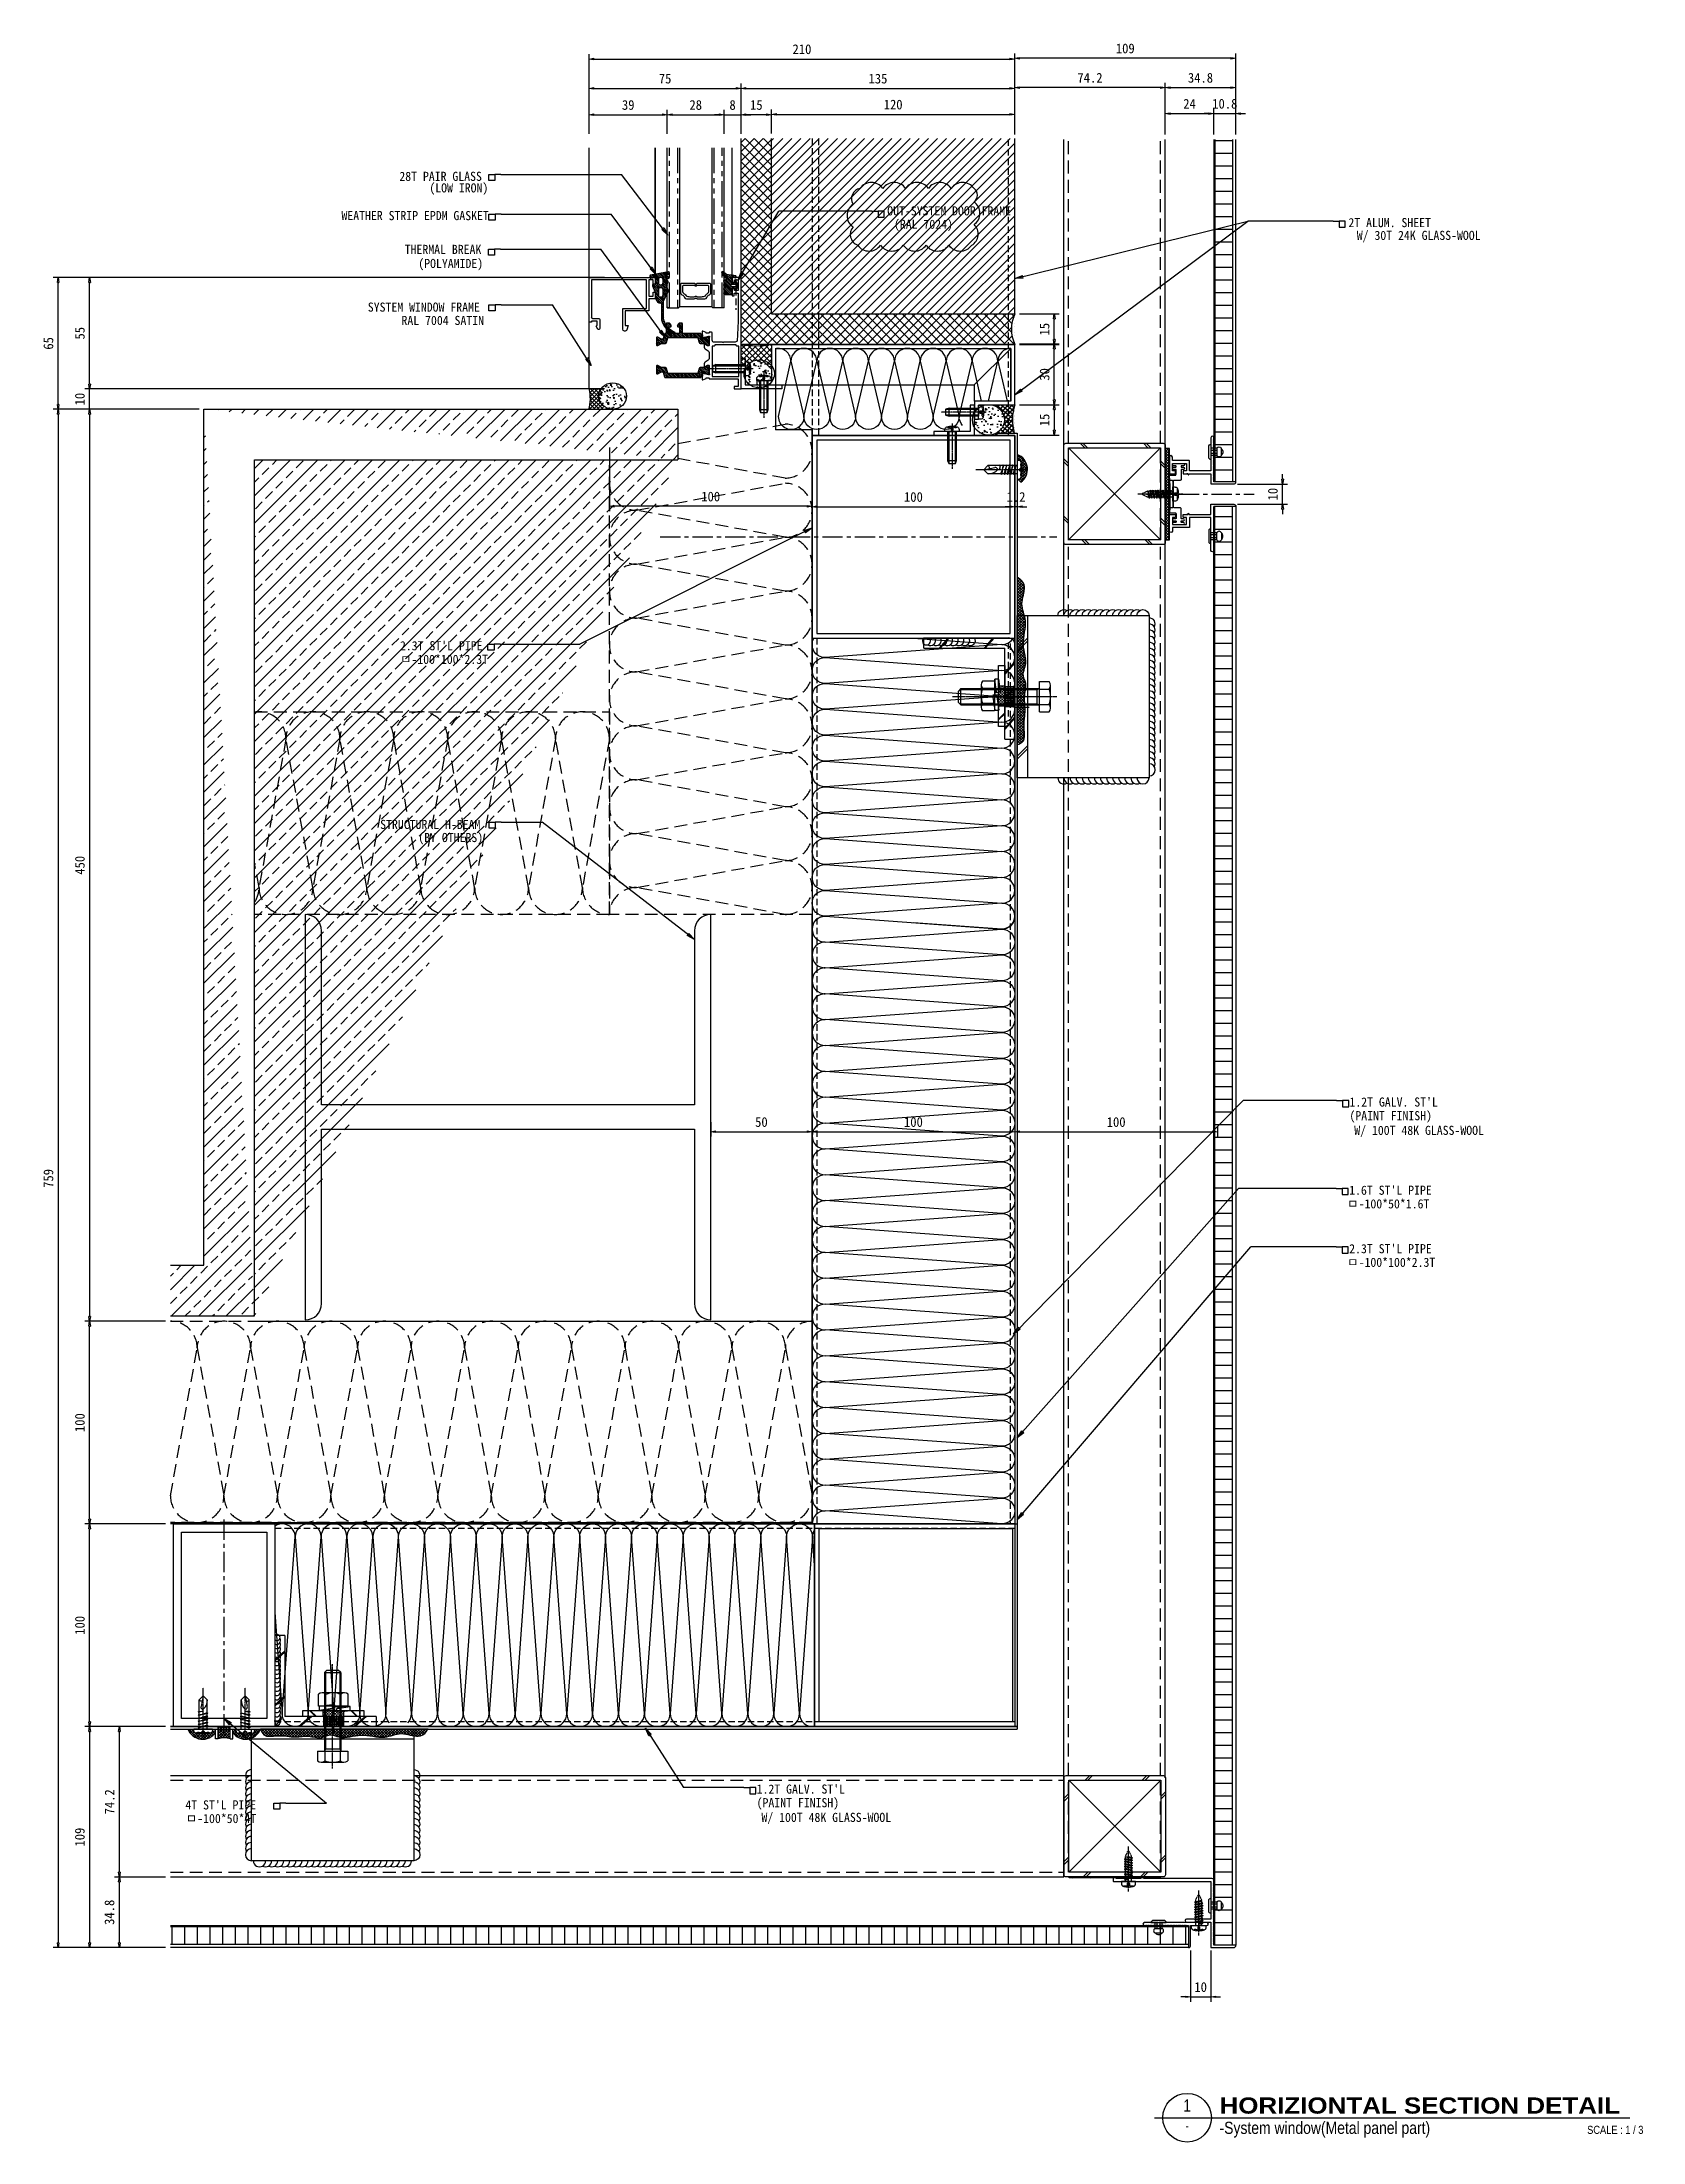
# Model space of a CAD drawing. Header units: millimetres. Extents: x 2352 to 12473, y 635 to 7997.
# Drawn here: x 3290 to 4079, y 635 to 1671 of the extents above; entities that cross this region are included whole.
import ezdxf
from ezdxf.enums import TextEntityAlignment as Align

# ---------------------------------------------------------------- set-up
doc = ezdxf.new("R2010")
doc.units = ezdxf.units.MM
for name, pattern in [('CENTER', [2, 1.25, -0.25, 0.25, -0.25]), ('CENTER2', [1.125, 0.75, -0.125, 0.125, -0.125]), ('CENTERX2', [4, 2.5, -0.5, 0.5, -0.5]), ('HIDDEN', [9.525, 6.35, -3.175]), ('HIDDEN2', [4.7625, 3.175, -1.5875]), ('PHANTOM2', [1.25, 0.625, -0.125, 0.125, -0.125, 0.125, -0.125])]:
    doc.linetypes.add(name, pattern=pattern)
doc.layers.get('Defpoints').update_dxf_attribs({"color": 187})
for name, color, linetype in [('.1 clip', 4, 'Continuous'), ('1', 1, 'Continuous'), ('2', 2, 'Continuous'), ('3', 3, 'Continuous'), ('4', 4, 'Continuous'), ('6', 6, 'Continuous'), ('7', 7, 'Continuous'), ('8', 8, 'Continuous'), ('A-STRC-COLM', 2, 'Continuous'), ('A-WALL-INSL', 8, 'Continuous'), ('AA-DWXM-GLAZ', 4, 'Continuous'), ('AA-FLXK-PATT', 9, 'Continuous'), ('AC-DIMS-치수', 4, 'Continuous'), ('AC-SYMB-심벌 타이틀블록', 7, 'Continuous'), ('AC-TEXT-문자', 3, 'Continuous'), ('Bolt', 1, 'Continuous'), ('CEN1', 1, 'CENTER2'), ('DIMENSIONS', 7, 'Continuous'), ('EXTERIOR-1', 7, 'Continuous'), ('HARDWARE', 7, 'Continuous'), ('HAT', 5, 'Continuous'), ('HATCH', 8, 'Continuous'), ('screw', 2, 'Continuous'), ("ST'L BRACKET", 7, 'Continuous'), ("ST'L PIPE", 2, 'Continuous'), ('WALL', 3, 'Continuous'), ('Welding', 1, 'Continuous')]:
    doc.layers.add(name, color=color, linetype=linetype)
doc.styles.add('Arial', font='ARIALN.TTF')
doc.styles.add('Arial Black', font='')
doc.styles.add('돋움체', font='')
doc.styles.get('Arial Black').set_extended_font_data('Arial Black')
doc.styles.get('돋움체').set_extended_font_data('DotumChe')
doc.dimstyles.new('Iljin', dxfattribs={"dimscale": 0.8, "dimtxt": 2, "dimasz": 1, "dimexe": 1, "dimexo": 1, "dimgap": 1, "dimtad": 1, "dimdec": 1, "dimdsep": 46, "dimtxsty": '돋움체', "dimblk": 'CLOSEDBLANK', "dimcen": 1, "dimclrd": 8, "dimclre": 8, "dimclrt": 2, "dimadec": 1, "dimazin": 2, "dimtfac": 1, "dimtdec": 1, "dimtix": 1, "dimtmove": 0, "dimatfit": 3, "dimldrblk": 'CLOSEDBLANK', "dimfxl": 1, "dimlwd": -1, "dimlwe": -1, "dimarcsym": 0})
doc.dimstyles.new('Iljin 3', dxfattribs={"dimscale": 2.4, "dimtxt": 2, "dimasz": 1, "dimexe": 1, "dimexo": 1, "dimgap": 1, "dimtad": 1, "dimdec": 1, "dimdsep": 46, "dimtxsty": '돋움체', "dimblk": 'CLOSEDBLANK', "dimcen": 1, "dimclrd": 8, "dimclre": 8, "dimclrt": 2, "dimadec": 1, "dimazin": 2, "dimtfac": 1, "dimtdec": 1, "dimtix": 1, "dimtmove": 0, "dimatfit": 3, "dimldrblk": 'CLOSEDBLANK', "dimfxl": 1, "dimlwd": -1, "dimlwe": -1, "dimarcsym": 0})
pattern_1 = [(135, (83170.3248, -751595.4231), (-0.44901280605, -0.44901280605), [])]

msp = doc.modelspace()

# ---------------------------------------------------------------- texts
at = {"layer": 'AC-TEXT-문자', "color": 0}
for s, height, style, p in [('28T PAIR GLASS', 4.5, '돋움체', (3465.8, 1602.97, 0.13)), ('OUT-SYSTEM DOOR FRAME', 4.5, '돋움체', (3706.47, 1585.95, 0.13)), ('THERMAL BREAK', 4.5, '돋움체', (3468.44, 1566.92, 0.13)), ('(POLYAMIDE)', 4.5, '돋움체', (3475.15, 1559.99, 0.13)), ('HORIZIONTAL SECTION DETAIL', 8, 'Arial Black', (3870.4, 649.37)), ('-System window(Metal panel part)', 6, 'Arial', (3870.4, 639.37))]:
    msp.add_text(s, height=height, dxfattribs=dict(at, style=style)).set_placement(p)
for s, height, style, p in [('(LOW IRON)', 4.5, '돋움체', (3509.69, 1597.27, 0.13)), ('W/ 30T 24K GLASS-WOOL', 4.5, '돋움체', (3999.17, 1573.83)), ('W/ 100T 48K GLASS-WOOL', 4.5, '돋움체', (4000.83, 1132.26)), ('W/ 100T 48K GLASS-WOOL', 4.5, '돋움체', (3708.4, 793.29)), ('SCALE : 1 / 3', 4, 'Arial', (4079.49, 639.37))]:
    msp.add_text(s, height=height, dxfattribs=dict(at, style=style)).set_placement(p, align=Align.RIGHT)
at = {"layer": 'AC-TEXT-문자', "color": 0, "style": '돋움체'}
for s, p in [('WEATHER STRIP EPDM GASKET', (3437.24, 1585.85, 0.13)), ('2T ALUM. SHEET', (3933.97, 1582.39)), ('SYSTEM WINDOW FRAME', (3450.25, 1540.69, 0)), ("2.3T ST'L PIPE", (3466.1, 1373.62, -0.13)), ('ㅁ-100*100*2.3T', (3466.1, 1366.91, -0.13)), ('STRUCTURAL H-BEAM', (3456.34, 1285.46)), ('(BY OTHERS)', (3475.16, 1279)), ("1.2T GALV. ST'L", (3934.48, 1148.48)), ('(PAINT FINISH)', (3934.48, 1141.76)), ('ㅁ-100*50*1.6T', (3933.36, 1098.26, -0.13)), ("1.6T ST'L PIPE", (3934.36, 1104.98, -0.13)), ("2.3T ST'L PIPE", (3934.36, 1076.12, -0.13)), ('ㅁ-100*100*2.3T', (3933.36, 1069.41, -0.13)), ("1.2T GALV. ST'L", (3642.05, 809.51)), ("4T ST'L PIPE", (3360.25, 801.7, -0.13)), ('(PAINT FINISH)', (3642.05, 802.79)), ('ㅁ-100*50*4T', (3360.45, 794.98, -0.13))]:
    msp.add_text(s, height=4.5, dxfattribs=at).set_placement(p, align=Align.MIDDLE_LEFT)
at = {"layer": 'AC-TEXT-문자', "color": 1, "style": '돋움체'}
msp.add_text('(RAL 7024)', height=4.5, dxfattribs=at).set_placement((3709.8, 1579.33))
msp.add_text(' RAL 7004 SATIN', height=4.5, dxfattribs=at).set_placement((3507.57, 1531.88), align=Align.RIGHT)
at = {"layer": 'AC-TEXT-문자', "color": 0, "style": 'Arial'}
for s, height, p in [('1', 6, (3854.4, 653.37)), ('-', 4, (3854.4, 643.37))]:
    msp.add_text(s, height=height, dxfattribs=at).set_placement(p, align=Align.MIDDLE)

# ---------------------------------------------------------------- blocks, each defined once
blk = doc.blocks.new('SC1')
at = {"layer": 'A-STRC-COLM'}
for p, q in [((683503.5, 97582), (683503.5, 97582)), ((683703.5, 97582), (683503.5, 97582)), ((683511.5, 97574), (683597.5, 97574)), ((683597.5, 97574), (683597.5, 97390)), ((683609.5, 97390), (683609.5, 97574)), ((683609.5, 97574), (683695.5, 97574)), ((683703.5, 97582), (683703.5, 97582)), ((683703.5, 97582), (683703.5, 97582)), ((683597.5, 97390), (683511.5, 97390)), ((683695.5, 97390), (683609.5, 97390)), ((683503.5, 97382), (683503.5, 97382)), ((683503.5, 97382), (683703.5, 97382)), ((683703.5, 97382), (683703.5, 97382))]:
    blk.add_line(p, q, dxfattribs=at)
for centre, start, end in [((683511.5, 97582), 180, 270), ((683695.5, 97582), 270, 0), ((683511.5, 97382), 90, 180), ((683695.5, 97382), 0, 90)]:
    blk.add_arc(centre, 8, start, end, dxfattribs=at)
blk = doc.blocks.new('A$C63B60EC1')
at = {"layer": '2'}
for p, q in [((2.7, 12.3), (2.3, 12.1)), ((2.7, 12.3), (2.3, 12.1)), ((7.1, 11.2), (2.3, 12.1)), ((7.1, 11.2), (2.3, 12.1)), ((2.7, 11.9), (2.3, 12.1)), ((2.7, 11.9), (2.3, 12.1)), ((2.7, 10.8), (2.3, 10.5)), ((2.7, 10.8), (2.3, 10.5)), ((7.1, 9.6), (2.3, 10.5)), ((7.1, 9.6), (2.3, 10.5)), ((2.7, 10.3), (2.3, 10.5)), ((2.7, 10.3), (2.3, 10.5)), ((4.7, 20.7), (2.7, 18.7)), ((2.7, 12.3), (2.7, 18.7)), ((2.7, 12.3), (6.7, 10.9)), ((2.7, 12.3), (6.7, 10.9)), ((6.7, 11.3), (2.7, 11.9)), ((6.7, 11.3), (2.7, 11.9)), ((2.7, 10.8), (2.7, 11.9)), ((2.7, 10.8), (2.7, 11.9)), ((2.7, 10.8), (6.7, 9.4)), ((2.7, 10.8), (6.7, 9.4)), ((4.7, 20.7), (5.7, 15.3)), ((4.7, 20.7), (6.7, 18.7)), ((4.7, 13.1), (6.7, 12.5)), ((7.1, 12.7), (4.7, 13.1)), ((6.7, 12.9), (4.7, 13.1)), ((6.7, 12.9), (6.7, 18.7)), ((7.1, 12.7), (6.7, 12.9)), ((7.1, 12.7), (6.7, 12.5)), ((6.7, 11.3), (6.7, 12.5)), ((6.7, 11.3), (6.7, 12.5)), ((7.1, 11.2), (6.7, 11.3)), ((7.1, 11.2), (6.7, 11.3)), ((7.1, 11.2), (6.7, 10.9)), ((7.1, 11.2), (6.7, 10.9)), ((6.7, 9.8), (6.7, 10.9)), ((6.7, 9.8), (6.7, 10.9)), ((0, 4.2), (9.3, 4.2)), ((0, 4.2), (0, 3.5)), ((2.7, 9.2), (2.3, 9)), ((2.7, 9.2), (2.3, 9)), ((7.1, 8.1), (2.3, 9)), ((7.1, 8.1), (2.3, 9)), ((2.7, 8.8), (2.3, 9)), ((2.7, 8.8), (2.3, 9)), ((2.7, 7.7), (2.3, 7.5)), ((2.7, 7.7), (2.3, 7.5)), ((7.1, 6.6), (2.3, 7.5)), ((2.7, 7.3), (2.3, 7.5)), ((7.1, 6.6), (2.3, 7.5)), ((2.7, 7.3), (2.3, 7.5)), ((2.7, 6.2), (2.3, 5.9)), ((7.1, 5), (2.3, 5.9)), ((2.7, 5.7), (2.3, 5.9)), ((6.7, 9.8), (2.7, 10.3)), ((6.7, 9.8), (2.7, 10.3)), ((2.7, 9.2), (2.7, 10.3)), ((2.7, 9.2), (2.7, 10.3)), ((2.7, 9.2), (6.7, 7.9)), ((2.7, 9.2), (6.7, 7.9)), ((2.7, 7.7), (2.7, 8.8)), ((6.7, 8.3), (2.7, 8.8)), ((6.7, 8.3), (2.7, 8.8)), ((2.7, 7.7), (2.7, 8.8)), ((2.7, 7.7), (6.7, 6.3)), ((2.7, 7.7), (6.7, 6.3)), ((6.7, 6.7), (2.7, 7.3)), ((2.7, 6.2), (2.7, 7.3)), ((6.7, 6.7), (2.7, 7.3)), ((2.7, 6.2), (2.7, 7.3)), ((2.7, 6.2), (6.7, 4.8)), ((6.7, 5.2), (2.7, 5.7)), ((2.7, 4.2), (2.7, 5.7)), ((7.1, 9.6), (6.7, 9.8)), ((7.1, 9.6), (6.7, 9.8)), ((7.1, 9.6), (6.7, 9.4)), ((7.1, 9.6), (6.7, 9.4)), ((6.7, 8.3), (6.7, 9.4)), ((6.7, 8.3), (6.7, 9.4)), ((7.1, 8.1), (6.7, 8.3)), ((7.1, 8.1), (6.7, 7.9)), ((6.7, 6.7), (6.7, 7.9)), ((6.7, 6.7), (6.7, 7.9)), ((7.1, 6.6), (6.7, 6.7)), ((7.1, 6.6), (6.7, 6.7)), ((7.1, 6.6), (6.7, 6.3)), ((7.1, 6.6), (6.7, 6.3)), ((6.7, 5.2), (6.7, 6.3)), ((7.1, 5), (6.7, 5.2)), ((7.1, 5), (6.7, 4.8)), ((6.7, 4.2), (6.7, 4.8)), ((9.3, 3.5), (9.3, 4.2))]:
    blk.add_line(p, q, dxfattribs=at)
blk.add_lwpolyline([(1.2, 2.2), (1.5, 2.4), (1.9, 2.5), (2.3, 2.5), (2.6, 2.5), (3, 2.4), (3.3, 2.4), (3.6, 2.3), (3.8, 2.3), (3.9, 2.3), (4, 2.3), (4, 2.4), (4, 2.5), (4, 2.6), (4, 2.7), (4, 2.8), (4, 2.9), (4.1, 3), (4.3, 3), (4.5, 3), (4.7, 3.1), (4.9, 3), (5, 3), (5.2, 3), (5.3, 2.9), (5.3, 2.8), (5.4, 2.7), (5.3, 2.6), (5.3, 2.5), (5.3, 2.4), (5.3, 2.3), (5.4, 2.3), (5.5, 2.3), (5.8, 2.3), (6, 2.4), (6.4, 2.4), (6.7, 2.5), (7.1, 2.5), (7.4, 2.5), (7.8, 2.4), (8.1, 2.2)], dxfattribs=at)
for centre, radius, start, end in [((9, 18.6), 6.31, 179.2687, 228.028), ((4.8, 14.1), 0.2, 242.5077, 295.2623), ((4.4, 15.1), 1.33, 295.2623, 7.1309), ((5.7, 18.9), 0.941, 250.2196, 348.1271), ((1.4, 3.6), 1.37, 181.37, 263.8814), ((4.7, 14.2), 12.4, 253.9264, 286.0737), ((8, 3.6), 1.37, 276.1186, 358.63)]:
    blk.add_arc(centre, radius, start, end, dxfattribs=at)
at = {"layer": 'CEN1'}
blk.add_line((4.7, 0), (4.7, 24.7), dxfattribs=at)
blk = doc.blocks.new('A$C39651A00')
at = {"layer": '1'}
h = blk.add_hatch(dxfattribs=at)
h.set_pattern_fill('BRASS', color=256, scale=0.2, angle=270)
h.set_pattern_definition([(270, (-369613.7818, 56865.7308), (1.27, -2e-16), []), (270, (-369613.1468, 56865.7308), (1.27, -2e-16), [0.635, -0.3175])])
h.paths.add_polyline_path([(8.4, 24), (3.4, 24), (3.4, 34), (8.4, 34)])
for p, q in [((3.4, 39.6), (8.4, 45.2)), ((3.4, 38.9), (8.4, 44.5)), ((3.4, 12.4), (8.4, 18)), ((3.4, 11.7), (8.4, 17.3)), ((13.5, 0), (18, 5)), ((14.2, 0), (18.6, 5)), ((35.7, 0), (40.2, 5)), ((36.3, 0), (40.8, 5))]:
    blk.add_line(p, q, dxfattribs=at)
at = {"layer": '1', "linetype": 'CENTERX2'}
blk.add_line((12, 29), (0, 29), dxfattribs=at)
at = {"layer": '4'}
for p, q in [((3.4, 50), (3.4, 3)), ((8.4, 50), (3.4, 50)), ((8.4, 50), (8.4, 5)), ((48.4, 5), (8.4, 5)), ((48.4, 5), (48.4, 0)), ((48.4, 0), (6.4, 0))]:
    blk.add_line(p, q, dxfattribs=at)
blk.add_arc((6.4, 3), 3, 180, 270, dxfattribs=at)
at = {"layer": '7'}
blk.add_lwpolyline([(8.4, 24), (3.4, 24), (3.4, 34), (8.4, 34)], close=True, dxfattribs=at)
blk = doc.blocks.new('A$C2C9A2EE4')
at = {"layer": '2'}
for p, q in [((0, 43), (0, 47.8)), ((15, 43), (0, 43)), ((13.1, 48.5), (1.9, 48.5)), ((3.5, 4.2), (3.5, 43)), ((4, 41.8), (3.5, 43)), ((11.5, 41.8), (3.5, 41.8)), ((3.7, 43), (3.7, 47.8)), ((4, 3.7), (4, 41.8)), ((11, 41.8), (11.5, 43)), ((11, 3.7), (11, 41.8)), ((11.3, 43), (11.3, 47.8)), ((11.5, 4.2), (11.5, 43)), ((15, 43), (15, 47.8)), ((11.5, 4.2), (3.5, 4.2)), ((3.5, 4.2), (4.7, 3)), ((10.3, 3), (4.7, 3)), ((11.5, 4.2), (10.3, 3))]:
    blk.add_line(p, q, dxfattribs=at)
for centre, radius, start, end in [((1.9, 45.6), 2.88, 49.4134, 130.5866), ((7.5, 38), 10.5, 69.0802, 110.9198), ((13.1, 45.6), 2.88, 49.4134, 130.5866)]:
    blk.add_arc(centre, radius, start, end, dxfattribs=at)
at = {"layer": 'CEN1'}
blk.add_line((7.5, 51.5), (7.5, 0), dxfattribs=at)
blk = doc.blocks.new('SPRING')
at = {"layer": '2'}
for p, q in [((0.7, -1.5), (1.8, 6.2)), ((1.8, 6.2), (4.1, 6.2)), ((3, -1.8), (4.1, 6.2)), ((3, -1.8), (3.8, 1.6)), ((3.8, 1.6), (4.1, -4.4)), ((4.1, 6.2), (4.1, -4.4)), ((0.7, -1.5), (3, -1.8)), ((1.8, -12.2), (1.8, -1.6)), ((1.8, -1.6), (2.1, -7.6)), ((2.9, -4.2), (1.8, -12.2)), ((4.1, -12.2), (1.8, -12.2)), ((2.1, -7.6), (2.9, -4.2)), ((5.2, -4.5), (2.9, -4.2)), ((5.2, -4.5), (4.1, -12.2))]:
    blk.add_line(p, q, dxfattribs=at)
at = {"layer": 'CEN1'}
blk.add_line((0.7, -3), (5.2, -3), dxfattribs=at)
blk = doc.blocks.new('_ClosedBlank')
at = {"color": 0, "linetype": 'ByBlock', "lineweight": -2}
for p, q in [((-1, 0.17), (0, 0)), ((-1, 0.17), (-1, -0.17)), ((0, 0), (-1, -0.17))]:
    blk.add_line(p, q, dxfattribs=at)
blk = doc.blocks.new('*D13')
at = {"layer": 'Defpoints', "color": 0, "transparency": 16777216}
for p in [(3327.7, 766.1), (3352.9, 766.1), (3352.9, 731.3)]:
    blk.add_point(p, dxfattribs=at)
at = {"layer": 'DIMENSIONS', "color": 8, "transparency": 16777216}
for p, q in [((3350.5, 766.1), (3325.3, 766.1)), ((3327.7, 733.7), (3327.7, 763.7)), ((3350.5, 731.3), (3325.3, 731.3))]:
    blk.add_line(p, q, dxfattribs=at)
at = {"layer": 'DIMENSIONS', "color": 8, "transparency": 16777216, "xscale": 2.4, "yscale": 2.4, "zscale": 2.4}
for p, rotation in [((3327.7, 766.1), 90), ((3327.7, 731.3), 270)]:
    blk.add_blockref('_ClosedBlank', p, dxfattribs=dict(at, rotation=rotation))
at = {"layer": 'DIMENSIONS', "color": 2, "transparency": 16777216, "insert": (3322.8, 748.7), "char_height": 4.8, "attachment_point": 5, "rotation": 90, "style": '돋움체'}
blk.add_mtext('34.8', dxfattribs=at)
blk = doc.blocks.new('*D14')
at = {"layer": 'Defpoints', "color": 0, "transparency": 16777216}
for p in [(3327.7, 840.3), (3352.9, 840.3), (3352.9, 766.1)]:
    blk.add_point(p, dxfattribs=at)
at = {"layer": 'DIMENSIONS', "color": 8, "transparency": 16777216}
for p, q in [((3350.5, 840.3), (3325.3, 840.3)), ((3327.7, 768.5), (3327.7, 837.9)), ((3350.5, 766.1), (3325.3, 766.1))]:
    blk.add_line(p, q, dxfattribs=at)
at = {"layer": 'DIMENSIONS', "color": 8, "transparency": 16777216, "xscale": 2.4, "yscale": 2.4, "zscale": 2.4}
for p, rotation in [((3327.7, 840.3), 90), ((3327.7, 766.1), 270)]:
    blk.add_blockref('_ClosedBlank', p, dxfattribs=dict(at, rotation=rotation))
at = {"layer": 'DIMENSIONS', "color": 2, "transparency": 16777216, "insert": (3322.9, 803.2), "char_height": 4.8, "attachment_point": 5, "rotation": 90, "style": '돋움체'}
blk.add_mtext('74.2', dxfattribs=at)
blk = doc.blocks.new('*D15')
at = {"layer": 'Defpoints', "color": 0, "transparency": 16777216}
for p in [(3352.9, 840.3), (3313, 731.3), (3352.9, 731.3)]:
    blk.add_point(p, dxfattribs=at)
at = {"layer": 'DIMENSIONS', "color": 8, "transparency": 16777216}
for p, q in [((3350.5, 840.3), (3310.6, 840.3)), ((3313, 837.9), (3313, 733.7)), ((3350.5, 731.3), (3310.6, 731.3))]:
    blk.add_line(p, q, dxfattribs=at)
at = {"layer": 'DIMENSIONS', "color": 8, "transparency": 16777216, "xscale": 2.4, "yscale": 2.4, "zscale": 2.4}
for p, rotation in [((3313, 840.3), 90), ((3313, 731.3), 270)]:
    blk.add_blockref('_ClosedBlank', p, dxfattribs=dict(at, rotation=rotation))
at = {"layer": 'DIMENSIONS', "color": 2, "transparency": 16777216, "insert": (3308.2, 785.8), "char_height": 4.8, "attachment_point": 5, "rotation": 90, "style": '돋움체'}
blk.add_mtext('109', dxfattribs=at)
blk = doc.blocks.new('*D16')
at = {"layer": 'Defpoints', "color": 0, "transparency": 16777216}
for p in [(3313, 940.3), (3352.9, 940.3), (3352.9, 840.3)]:
    blk.add_point(p, dxfattribs=at)
at = {"layer": 'DIMENSIONS', "color": 8, "transparency": 16777216}
for p, q in [((3350.5, 940.3), (3310.6, 940.3)), ((3313, 842.7), (3313, 937.9)), ((3350.5, 840.3), (3310.6, 840.3))]:
    blk.add_line(p, q, dxfattribs=at)
at = {"layer": 'DIMENSIONS', "color": 8, "transparency": 16777216, "xscale": 2.4, "yscale": 2.4, "zscale": 2.4}
for p, rotation in [((3313, 940.3), 90), ((3313, 840.3), 270)]:
    blk.add_blockref('_ClosedBlank', p, dxfattribs=dict(at, rotation=rotation))
at = {"layer": 'DIMENSIONS', "color": 2, "transparency": 16777216, "insert": (3308.2, 890.3), "char_height": 4.8, "attachment_point": 5, "rotation": 90, "style": '돋움체'}
blk.add_mtext('100', dxfattribs=at)
blk = doc.blocks.new('*D17')
at = {"layer": 'Defpoints', "color": 0, "transparency": 16777216}
for p in [(3313, 1040.3), (3352.9, 1040.3), (3352.9, 940.3)]:
    blk.add_point(p, dxfattribs=at)
at = {"layer": 'DIMENSIONS', "color": 8, "transparency": 16777216}
for p, q in [((3350.5, 1040.3), (3310.6, 1040.3)), ((3313, 942.7), (3313, 1037.9)), ((3350.5, 940.3), (3310.6, 940.3))]:
    blk.add_line(p, q, dxfattribs=at)
at = {"layer": 'DIMENSIONS', "color": 8, "transparency": 16777216, "xscale": 2.4, "yscale": 2.4, "zscale": 2.4}
for p, rotation in [((3313, 1040.3), 90), ((3313, 940.3), 270)]:
    blk.add_blockref('_ClosedBlank', p, dxfattribs=dict(at, rotation=rotation))
at = {"layer": 'DIMENSIONS', "color": 2, "transparency": 16777216, "insert": (3308.2, 990.3), "char_height": 4.8, "attachment_point": 5, "rotation": 90, "style": '돋움체'}
blk.add_mtext('100', dxfattribs=at)
blk = doc.blocks.new('*D18')
at = {"layer": 'Defpoints', "color": 0, "transparency": 16777216}
for p in [(3878.4, 1636.2), (3867.6, 1623.4), (3878.4, 1623.4)]:
    blk.add_point(p, dxfattribs=at)
at = {"layer": 'DIMENSIONS', "color": 8, "transparency": 16777216}
for p, q in [((3867.6, 1625.8), (3867.6, 1638.6)), ((3878.4, 1625.8), (3878.4, 1638.6)), ((3865.2, 1636.2), (3862.8, 1636.2)), ((3867.6, 1636.2), (3878.4, 1636.2)), ((3880.8, 1636.2), (3883.2, 1636.2))]:
    blk.add_line(p, q, dxfattribs=at)
at = {"layer": 'DIMENSIONS', "color": 8, "transparency": 16777216, "xscale": 2.4, "yscale": 2.4, "zscale": 2.4}
blk.add_blockref('_ClosedBlank', (3867.6, 1636.2), dxfattribs=at)
at = {"layer": 'DIMENSIONS', "color": 8, "transparency": 16777216, "xscale": 2.4, "yscale": 2.4, "zscale": 2.4, "rotation": 180}
blk.add_blockref('_ClosedBlank', (3878.4, 1636.2), dxfattribs=at)
at = {"layer": 'DIMENSIONS', "color": 2, "transparency": 16777216, "insert": (3873, 1641), "char_height": 4.8, "attachment_point": 5, "style": '돋움체'}
blk.add_mtext('10.8', dxfattribs=at)
blk = doc.blocks.new('*D19')
at = {"layer": 'Defpoints', "color": 0, "transparency": 16777216}
for p in [(3867.6, 1636.2), (3843.6, 1623.4), (3867.6, 1623.4)]:
    blk.add_point(p, dxfattribs=at)
at = {"layer": 'DIMENSIONS', "color": 8, "transparency": 16777216}
for p, q in [((3843.6, 1625.8), (3843.6, 1638.6)), ((3867.6, 1625.8), (3867.6, 1638.6)), ((3846, 1636.2), (3865.2, 1636.2))]:
    blk.add_line(p, q, dxfattribs=at)
at = {"layer": 'DIMENSIONS', "color": 8, "transparency": 16777216, "xscale": 2.4, "yscale": 2.4, "zscale": 2.4, "rotation": 180}
blk.add_blockref('_ClosedBlank', (3843.6, 1636.2), dxfattribs=at)
at = {"layer": 'DIMENSIONS', "color": 8, "transparency": 16777216, "xscale": 2.4, "yscale": 2.4, "zscale": 2.4}
blk.add_blockref('_ClosedBlank', (3867.6, 1636.2), dxfattribs=at)
at = {"layer": 'DIMENSIONS', "color": 2, "transparency": 16777216, "insert": (3855.6, 1641), "char_height": 4.8, "attachment_point": 5, "style": '돋움체'}
blk.add_mtext('24', dxfattribs=at)
blk = doc.blocks.new('*D20')
at = {"layer": 'Defpoints', "color": 0, "transparency": 16777216}
for p in [(3878.4, 1649), (3843.6, 1623.4), (3878.4, 1623.4)]:
    blk.add_point(p, dxfattribs=at)
at = {"layer": 'DIMENSIONS', "color": 8, "transparency": 16777216}
for p, q in [((3843.6, 1625.8), (3843.6, 1651.4)), ((3846, 1649), (3876, 1649)), ((3878.4, 1625.8), (3878.4, 1651.4))]:
    blk.add_line(p, q, dxfattribs=at)
at = {"layer": 'DIMENSIONS', "color": 8, "transparency": 16777216, "xscale": 2.4, "yscale": 2.4, "zscale": 2.4, "rotation": 180}
blk.add_blockref('_ClosedBlank', (3843.6, 1649), dxfattribs=at)
at = {"layer": 'DIMENSIONS', "color": 8, "transparency": 16777216, "xscale": 2.4, "yscale": 2.4, "zscale": 2.4}
blk.add_blockref('_ClosedBlank', (3878.4, 1649), dxfattribs=at)
at = {"layer": 'DIMENSIONS', "color": 2, "transparency": 16777216, "insert": (3861, 1653.8), "char_height": 4.8, "attachment_point": 5, "style": '돋움체'}
blk.add_mtext('34.8', dxfattribs=at)
blk = doc.blocks.new('*D21')
at = {"layer": 'Defpoints', "color": 0, "transparency": 16777216}
for p in [(3769.4, 1649), (3769.4, 1623.8), (3843.6, 1623.4)]:
    blk.add_point(p, dxfattribs=at)
at = {"layer": 'DIMENSIONS', "color": 8, "transparency": 16777216}
for p, q in [((3769.4, 1626.2), (3769.4, 1651.4)), ((3841.2, 1649), (3771.8, 1649)), ((3843.6, 1625.8), (3843.6, 1651.4))]:
    blk.add_line(p, q, dxfattribs=at)
at = {"layer": 'DIMENSIONS', "color": 8, "transparency": 16777216, "xscale": 2.4, "yscale": 2.4, "zscale": 2.4, "rotation": 180}
blk.add_blockref('_ClosedBlank', (3769.4, 1649), dxfattribs=at)
at = {"layer": 'DIMENSIONS', "color": 8, "transparency": 16777216, "xscale": 2.4, "yscale": 2.4, "zscale": 2.4}
blk.add_blockref('_ClosedBlank', (3843.6, 1649), dxfattribs=at)
at = {"layer": 'DIMENSIONS', "color": 2, "transparency": 16777216, "insert": (3806.5, 1653.8), "char_height": 4.8, "attachment_point": 5, "style": '돋움체'}
blk.add_mtext('74.2', dxfattribs=at)
blk = doc.blocks.new('*D22')
at = {"layer": 'Defpoints', "color": 0, "transparency": 16777216}
for p in [(3769.4, 1663.5), (3769.4, 1623.8), (3878.4, 1623.4)]:
    blk.add_point(p, dxfattribs=at)
at = {"layer": 'DIMENSIONS', "color": 8, "transparency": 16777216}
for p, q in [((3769.4, 1626.2), (3769.4, 1665.9)), ((3876, 1663.5), (3771.8, 1663.5)), ((3878.4, 1625.8), (3878.4, 1665.9))]:
    blk.add_line(p, q, dxfattribs=at)
at = {"layer": 'DIMENSIONS', "color": 8, "transparency": 16777216, "xscale": 2.4, "yscale": 2.4, "zscale": 2.4, "rotation": 180}
blk.add_blockref('_ClosedBlank', (3769.4, 1663.5), dxfattribs=at)
at = {"layer": 'DIMENSIONS', "color": 8, "transparency": 16777216, "xscale": 2.4, "yscale": 2.4, "zscale": 2.4}
blk.add_blockref('_ClosedBlank', (3878.4, 1663.5), dxfattribs=at)
at = {"layer": 'DIMENSIONS', "color": 2, "transparency": 16777216, "insert": (3823.9, 1668.3), "char_height": 4.8, "attachment_point": 5, "style": '돋움체'}
blk.add_mtext('109', dxfattribs=at)
blk = doc.blocks.new('A$C27B13FFF')
at = {"layer": 'CEN1'}
blk.add_line((22.3, 3.5), (0, 3.5), dxfattribs=at)
at = {"layer": 'screw'}
blk.add_lwpolyline([(18.4, 2), (2.4, 2), (3.9, 1.5), (3.9, 5.5), (2.4, 5), (18.4, 5), (18.4, 7), (19.4, 7, -0.33559), (20.7, 6, -0.138717), (20.7, 1, -0.33559), (19.4, 0), (18.4, 0), (18.4, 1.5), (3.9, 1.5), (2.4, 2), (2.4, 5), (3.9, 5.5), (18.4, 5.5), (18.4, 1.5)], format="xyb", dxfattribs=at)
blk.add_lwpolyline([(20.7, 6), (20.5, 5.8), (20.4, 5.6), (20.3, 5.3), (20.4, 5), (20.4, 4.8), (20.5, 4.5), (20.6, 4.3), (20.6, 4.2), (20.5, 4.1), (20.4, 4), (20.2, 4), (20, 4), (19.8, 4), (19.6, 4), (19.4, 4), (19.2, 4), (19.1, 3.9), (19, 3.8), (19, 3.6), (18.9, 3.5), (19, 3.4), (19, 3.2), (19.1, 3.1), (19.2, 3), (19.4, 3), (19.6, 3), (19.8, 3), (20, 3), (20.2, 3), (20.4, 3), (20.5, 2.9), (20.6, 2.8), (20.6, 2.7), (20.5, 2.5), (20.4, 2.2), (20.4, 2), (20.3, 1.7), (20.4, 1.4), (20.5, 1.2), (20.7, 1)], dxfattribs=at)
blk = doc.blocks.new('*D23')
at = {"layer": 'Defpoints', "color": 0, "transparency": 16777216}
for p in [(3769.4, 1492.5, 0), (3769.4, 1477.5), (3788.9, 1477.5)]:
    blk.add_point(p, dxfattribs=at)
at = {"layer": 'DIMENSIONS', "color": 8, "transparency": 16777216}
for p, q in [((3771.8, 1492.5), (3791.3, 1492.5)), ((3788.9, 1490.1), (3788.9, 1479.9)), ((3771.8, 1477.5), (3791.3, 1477.5))]:
    blk.add_line(p, q, dxfattribs=at)
at = {"layer": 'DIMENSIONS', "color": 8, "transparency": 16777216, "xscale": 2.4, "yscale": 2.4, "zscale": 2.4}
for p, rotation in [((3788.9, 1492.5), 90), ((3788.9, 1477.5), 270)]:
    blk.add_blockref('_ClosedBlank', p, dxfattribs=dict(at, rotation=rotation))
at = {"layer": 'DIMENSIONS', "color": 2, "transparency": 16777216, "insert": (3784.1, 1485), "char_height": 4.8, "attachment_point": 5, "rotation": 90, "style": '돋움체'}
blk.add_mtext('15', dxfattribs=at)
blk = doc.blocks.new('*D24')
at = {"layer": 'Defpoints', "color": 0, "transparency": 16777216}
for p in [(3769.4, 1522.5, 0), (3788.9, 1522.5), (3769.4, 1492.5)]:
    blk.add_point(p, dxfattribs=at)
at = {"layer": 'DIMENSIONS', "color": 8, "transparency": 16777216}
for p, q in [((3771.8, 1522.5), (3791.3, 1522.5)), ((3788.9, 1494.9), (3788.9, 1520.1)), ((3771.8, 1492.5), (3791.3, 1492.5))]:
    blk.add_line(p, q, dxfattribs=at)
at = {"layer": 'DIMENSIONS', "color": 8, "transparency": 16777216, "xscale": 2.4, "yscale": 2.4, "zscale": 2.4}
for p, rotation in [((3788.9, 1522.5), 90), ((3788.9, 1492.5), 270)]:
    blk.add_blockref('_ClosedBlank', p, dxfattribs=dict(at, rotation=rotation))
at = {"layer": 'DIMENSIONS', "color": 2, "transparency": 16777216, "insert": (3784.1, 1507.5), "char_height": 4.8, "attachment_point": 5, "rotation": 90, "style": '돋움체'}
blk.add_mtext('30', dxfattribs=at)
blk = doc.blocks.new('*D25')
at = {"layer": 'Defpoints', "color": 0, "transparency": 16777216}
for p in [(3569.4, 1473.9, 0), (3669.4, 1455.9), (3569.4, 1442.4)]:
    blk.add_point(p, dxfattribs=at)
at = {"layer": 'DIMENSIONS', "color": 8, "transparency": 16777216}
for p, q in [((3569.4, 1471.5), (3569.4, 1440)), ((3669.4, 1453.5), (3669.4, 1440)), ((3667, 1442.4), (3571.8, 1442.4))]:
    blk.add_line(p, q, dxfattribs=at)
at = {"layer": 'DIMENSIONS', "color": 8, "transparency": 16777216, "xscale": 2.4, "yscale": 2.4, "zscale": 2.4, "rotation": 180}
blk.add_blockref('_ClosedBlank', (3569.4, 1442.4), dxfattribs=at)
at = {"layer": 'DIMENSIONS', "color": 8, "transparency": 16777216, "xscale": 2.4, "yscale": 2.4, "zscale": 2.4}
blk.add_blockref('_ClosedBlank', (3669.4, 1442.4), dxfattribs=at)
at = {"layer": 'DIMENSIONS', "color": 2, "transparency": 16777216, "insert": (3619.4, 1447.2), "char_height": 4.8, "attachment_point": 5, "style": '돋움체'}
blk.add_mtext('100', dxfattribs=at)
blk = doc.blocks.new('*D26')
at = {"layer": 'Defpoints', "color": 0, "transparency": 16777216}
for p in [(3669.4, 1455.7), (3769.4, 1450.7), (3769.4, 1442.2)]:
    blk.add_point(p, dxfattribs=at)
at = {"layer": 'DIMENSIONS', "color": 8, "transparency": 16777216}
for p, q in [((3669.4, 1453.3), (3669.4, 1439.8)), ((3671.8, 1442.2), (3767, 1442.2)), ((3769.4, 1448.3), (3769.4, 1439.8))]:
    blk.add_line(p, q, dxfattribs=at)
at = {"layer": 'DIMENSIONS', "color": 8, "transparency": 16777216, "xscale": 2.4, "yscale": 2.4, "zscale": 2.4, "rotation": 180}
blk.add_blockref('_ClosedBlank', (3669.4, 1442.2), dxfattribs=at)
at = {"layer": 'DIMENSIONS', "color": 8, "transparency": 16777216, "xscale": 2.4, "yscale": 2.4, "zscale": 2.4}
blk.add_blockref('_ClosedBlank', (3769.4, 1442.2), dxfattribs=at)
at = {"layer": 'DIMENSIONS', "color": 2, "transparency": 16777216, "insert": (3719.4, 1447), "char_height": 4.8, "attachment_point": 5, "style": '돋움체'}
blk.add_mtext('100', dxfattribs=at)
blk = doc.blocks.new('*D27')
at = {"layer": 'Defpoints', "color": 0, "transparency": 16777216}
for p in [(3769.4, 1452.8), (3770.6, 1454), (3769.4, 1442.2)]:
    blk.add_point(p, dxfattribs=at)
at = {"layer": 'DIMENSIONS', "color": 8, "transparency": 16777216}
for p, q in [((3770.6, 1451.6), (3770.6, 1439.8)), ((3767, 1442.2), (3764.6, 1442.2)), ((3769.4, 1450.4), (3769.4, 1439.8)), ((3770.6, 1442.2), (3769.4, 1442.2)), ((3773, 1442.2), (3775.4, 1442.2))]:
    blk.add_line(p, q, dxfattribs=at)
at = {"layer": 'DIMENSIONS', "color": 8, "transparency": 16777216, "xscale": 2.4, "yscale": 2.4, "zscale": 2.4}
blk.add_blockref('_ClosedBlank', (3769.4, 1442.2), dxfattribs=at)
at = {"layer": 'DIMENSIONS', "color": 8, "transparency": 16777216, "xscale": 2.4, "yscale": 2.4, "zscale": 2.4, "rotation": 180}
blk.add_blockref('_ClosedBlank', (3770.6, 1442.2), dxfattribs=at)
at = {"layer": 'DIMENSIONS', "color": 2, "transparency": 16777216, "insert": (3770, 1447), "char_height": 4.8, "attachment_point": 5, "style": '돋움체'}
blk.add_mtext('1.2', dxfattribs=at)
blk = doc.blocks.new('*D28')
at = {"layer": 'Defpoints', "color": 0, "transparency": 16777216}
for p in [(3769.4, 1663.1), (3559.4, 1623.8), (3769.4, 1623.4)]:
    blk.add_point(p, dxfattribs=at)
at = {"layer": 'DIMENSIONS', "color": 8, "transparency": 16777216}
for p, q in [((3559.4, 1626.2), (3559.4, 1665.5)), ((3561.8, 1663.1), (3767, 1663.1)), ((3769.4, 1625.8), (3769.4, 1665.5))]:
    blk.add_line(p, q, dxfattribs=at)
at = {"layer": 'DIMENSIONS', "color": 8, "transparency": 16777216, "xscale": 2.4, "yscale": 2.4, "zscale": 2.4, "rotation": 180}
blk.add_blockref('_ClosedBlank', (3559.4, 1663.1), dxfattribs=at)
at = {"layer": 'DIMENSIONS', "color": 8, "transparency": 16777216, "xscale": 2.4, "yscale": 2.4, "zscale": 2.4}
blk.add_blockref('_ClosedBlank', (3769.4, 1663.1), dxfattribs=at)
at = {"layer": 'DIMENSIONS', "color": 2, "transparency": 16777216, "insert": (3664.4, 1667.9), "char_height": 4.8, "attachment_point": 5, "style": '돋움체'}
blk.add_mtext('210', dxfattribs=at)
blk = doc.blocks.new('*D29')
at = {"layer": 'Defpoints', "color": 0, "transparency": 16777216}
for p in [(3634.4, 1648.6), (3559.4, 1623.8), (3634.4, 1623.8, 0)]:
    blk.add_point(p, dxfattribs=at)
at = {"layer": 'DIMENSIONS', "color": 8, "transparency": 16777216}
for p, q in [((3559.4, 1626.2), (3559.4, 1651)), ((3561.8, 1648.6), (3632, 1648.6)), ((3634.4, 1626.2), (3634.4, 1651))]:
    blk.add_line(p, q, dxfattribs=at)
at = {"layer": 'DIMENSIONS', "color": 8, "transparency": 16777216, "xscale": 2.4, "yscale": 2.4, "zscale": 2.4, "rotation": 180}
blk.add_blockref('_ClosedBlank', (3559.4, 1648.6), dxfattribs=at)
at = {"layer": 'DIMENSIONS', "color": 8, "transparency": 16777216, "xscale": 2.4, "yscale": 2.4, "zscale": 2.4}
blk.add_blockref('_ClosedBlank', (3634.4, 1648.6), dxfattribs=at)
at = {"layer": 'DIMENSIONS', "color": 2, "transparency": 16777216, "insert": (3596.9, 1653.4), "char_height": 4.8, "attachment_point": 5, "style": '돋움체'}
blk.add_mtext('75', dxfattribs=at)
blk = doc.blocks.new('*D30')
at = {"layer": 'Defpoints', "color": 0, "transparency": 16777216}
for p in [(3769.4, 1648.6), (3634.4, 1623.8, 0), (3769.4, 1623.4)]:
    blk.add_point(p, dxfattribs=at)
at = {"layer": 'DIMENSIONS', "color": 8, "transparency": 16777216}
for p, q in [((3634.4, 1626.2), (3634.4, 1651)), ((3636.8, 1648.6), (3767, 1648.6)), ((3769.4, 1625.8), (3769.4, 1651))]:
    blk.add_line(p, q, dxfattribs=at)
at = {"layer": 'DIMENSIONS', "color": 8, "transparency": 16777216, "xscale": 2.4, "yscale": 2.4, "zscale": 2.4, "rotation": 180}
blk.add_blockref('_ClosedBlank', (3634.4, 1648.6), dxfattribs=at)
at = {"layer": 'DIMENSIONS', "color": 8, "transparency": 16777216, "xscale": 2.4, "yscale": 2.4, "zscale": 2.4}
blk.add_blockref('_ClosedBlank', (3769.4, 1648.6), dxfattribs=at)
at = {"layer": 'DIMENSIONS', "color": 2, "transparency": 16777216, "insert": (3701.9, 1653.4), "char_height": 4.8, "attachment_point": 5, "style": '돋움체'}
blk.add_mtext('135', dxfattribs=at)
blk = doc.blocks.new('*D31')
at = {"layer": 'Defpoints', "color": 0, "transparency": 16777216}
for p in [(3598, 1635.6), (3559.4, 1623.8), (3598, 1623.8, 0)]:
    blk.add_point(p, dxfattribs=at)
at = {"layer": 'DIMENSIONS', "color": 8, "transparency": 16777216}
for p, q in [((3559.4, 1626.2), (3559.4, 1638)), ((3598, 1626.2), (3598, 1638)), ((3561.8, 1635.6), (3595.6, 1635.6))]:
    blk.add_line(p, q, dxfattribs=at)
at = {"layer": 'DIMENSIONS', "color": 8, "transparency": 16777216, "xscale": 2.4, "yscale": 2.4, "zscale": 2.4, "rotation": 180}
blk.add_blockref('_ClosedBlank', (3559.4, 1635.6), dxfattribs=at)
at = {"layer": 'DIMENSIONS', "color": 8, "transparency": 16777216, "xscale": 2.4, "yscale": 2.4, "zscale": 2.4}
blk.add_blockref('_ClosedBlank', (3598, 1635.6), dxfattribs=at)
at = {"layer": 'DIMENSIONS', "color": 2, "transparency": 16777216, "insert": (3578.7, 1640.4), "char_height": 4.8, "attachment_point": 5, "style": '돋움체'}
blk.add_mtext('39', dxfattribs=at)
blk = doc.blocks.new('*D32')
at = {"layer": 'Defpoints', "color": 0, "transparency": 16777216}
for p in [(3626, 1635.6), (3598, 1623.8, 0), (3626, 1623.8, 0)]:
    blk.add_point(p, dxfattribs=at)
at = {"layer": 'DIMENSIONS', "color": 8, "transparency": 16777216}
for p, q in [((3598, 1626.2), (3598, 1638)), ((3626, 1626.2), (3626, 1638)), ((3600.4, 1635.6), (3623.6, 1635.6))]:
    blk.add_line(p, q, dxfattribs=at)
at = {"layer": 'DIMENSIONS', "color": 8, "transparency": 16777216, "xscale": 2.4, "yscale": 2.4, "zscale": 2.4, "rotation": 180}
blk.add_blockref('_ClosedBlank', (3598, 1635.6), dxfattribs=at)
at = {"layer": 'DIMENSIONS', "color": 8, "transparency": 16777216, "xscale": 2.4, "yscale": 2.4, "zscale": 2.4}
blk.add_blockref('_ClosedBlank', (3626, 1635.6), dxfattribs=at)
at = {"layer": 'DIMENSIONS', "color": 2, "transparency": 16777216, "insert": (3612, 1640.4), "char_height": 4.8, "attachment_point": 5, "style": '돋움체'}
blk.add_mtext('28', dxfattribs=at)
blk = doc.blocks.new('*D33')
at = {"layer": 'Defpoints', "color": 0, "transparency": 16777216}
for p in [(3634.4, 1635.6), (3626, 1623.8, 0), (3634.4, 1623.8, 0)]:
    blk.add_point(p, dxfattribs=at)
at = {"layer": 'DIMENSIONS', "color": 8, "transparency": 16777216}
for p, q in [((3626, 1626.2), (3626, 1638)), ((3634.4, 1626.2), (3634.4, 1638)), ((3623.6, 1635.6), (3621.2, 1635.6)), ((3626, 1635.6), (3634.4, 1635.6)), ((3636.8, 1635.6), (3639.2, 1635.6))]:
    blk.add_line(p, q, dxfattribs=at)
at = {"layer": 'DIMENSIONS', "color": 8, "transparency": 16777216, "xscale": 2.4, "yscale": 2.4, "zscale": 2.4}
blk.add_blockref('_ClosedBlank', (3626, 1635.6), dxfattribs=at)
at = {"layer": 'DIMENSIONS', "color": 8, "transparency": 16777216, "xscale": 2.4, "yscale": 2.4, "zscale": 2.4, "rotation": 180}
blk.add_blockref('_ClosedBlank', (3634.4, 1635.6), dxfattribs=at)
at = {"layer": 'DIMENSIONS', "color": 2, "transparency": 16777216, "insert": (3630.2, 1640.4), "char_height": 4.8, "attachment_point": 5, "style": '돋움체'}
blk.add_mtext('8', dxfattribs=at)
blk = doc.blocks.new('*D34')
at = {"layer": 'Defpoints', "color": 0, "transparency": 16777216}
for p in [(3313, 1500.3), (3569.4, 1500.3, 0), (3369.4, 1490.3, 0)]:
    blk.add_point(p, dxfattribs=at)
at = {"layer": 'DIMENSIONS', "color": 8, "transparency": 16777216}
for p, q in [((3313, 1502.7), (3313, 1505.1)), ((3567, 1500.3), (3310.6, 1500.3)), ((3313, 1490.3), (3313, 1500.3)), ((3367, 1490.3), (3310.6, 1490.3)), ((3313, 1487.9), (3313, 1485.5))]:
    blk.add_line(p, q, dxfattribs=at)
at = {"layer": 'DIMENSIONS', "color": 8, "transparency": 16777216, "xscale": 2.4, "yscale": 2.4, "zscale": 2.4}
for p, rotation in [((3313, 1500.3), 270), ((3313, 1490.3), 90)]:
    blk.add_blockref('_ClosedBlank', p, dxfattribs=dict(at, rotation=rotation))
at = {"layer": 'DIMENSIONS', "color": 2, "transparency": 16777216, "insert": (3308.2, 1495.3), "char_height": 4.8, "attachment_point": 5, "rotation": 90, "style": '돋움체'}
blk.add_mtext('10', dxfattribs=at)
blk = doc.blocks.new('*D35')
at = {"layer": 'Defpoints', "color": 0, "transparency": 16777216}
for p in [(3369.4, 1490.3), (3313, 1040.3), (3352.9, 1040.3)]:
    blk.add_point(p, dxfattribs=at)
at = {"layer": 'DIMENSIONS', "color": 8, "transparency": 16777216}
for p, q in [((3367, 1490.3), (3310.6, 1490.3)), ((3313, 1487.9), (3313, 1042.7)), ((3350.5, 1040.3), (3310.6, 1040.3))]:
    blk.add_line(p, q, dxfattribs=at)
at = {"layer": 'DIMENSIONS', "color": 8, "transparency": 16777216, "xscale": 2.4, "yscale": 2.4, "zscale": 2.4}
for p, rotation in [((3313, 1490.3), 90), ((3313, 1040.3), 270)]:
    blk.add_blockref('_ClosedBlank', p, dxfattribs=dict(at, rotation=rotation))
at = {"layer": 'DIMENSIONS', "color": 2, "transparency": 16777216, "insert": (3308.2, 1265.3), "char_height": 4.8, "attachment_point": 5, "rotation": 90, "style": '돋움체'}
blk.add_mtext('450', dxfattribs=at)
blk = doc.blocks.new('*D36')
at = {"layer": 'Defpoints', "color": 0, "transparency": 16777216}
for p in [(3313, 1555.3), (3569.4, 1555.3, 0), (3569.4, 1500.3, 0)]:
    blk.add_point(p, dxfattribs=at)
at = {"layer": 'DIMENSIONS', "color": 8, "transparency": 16777216}
for p, q in [((3567, 1555.3), (3310.6, 1555.3)), ((3313, 1502.7), (3313, 1552.9)), ((3567, 1500.3), (3310.6, 1500.3))]:
    blk.add_line(p, q, dxfattribs=at)
at = {"layer": 'DIMENSIONS', "color": 8, "transparency": 16777216, "xscale": 2.4, "yscale": 2.4, "zscale": 2.4}
for p, rotation in [((3313, 1555.3), 90), ((3313, 1500.3), 270)]:
    blk.add_blockref('_ClosedBlank', p, dxfattribs=dict(at, rotation=rotation))
at = {"layer": 'DIMENSIONS', "color": 2, "transparency": 16777216, "insert": (3308.2, 1527.8), "char_height": 4.8, "attachment_point": 5, "rotation": 90, "style": '돋움체'}
blk.add_mtext('55', dxfattribs=at)
blk = doc.blocks.new('*D37')
at = {"layer": 'Defpoints', "color": 0, "transparency": 16777216}
for p in [(3634.4, 1635.6), (3634.4, 1623.8, 0), (3649.4, 1623.9, 0)]:
    blk.add_point(p, dxfattribs=at)
at = {"layer": 'DIMENSIONS', "color": 8, "transparency": 16777216}
for p, q in [((3634.4, 1626.2), (3634.4, 1638)), ((3649.4, 1626.3), (3649.4, 1638)), ((3647, 1635.6), (3636.8, 1635.6))]:
    blk.add_line(p, q, dxfattribs=at)
at = {"layer": 'DIMENSIONS', "color": 8, "transparency": 16777216, "xscale": 2.4, "yscale": 2.4, "zscale": 2.4, "rotation": 180}
blk.add_blockref('_ClosedBlank', (3634.4, 1635.6), dxfattribs=at)
at = {"layer": 'DIMENSIONS', "color": 8, "transparency": 16777216, "xscale": 2.4, "yscale": 2.4, "zscale": 2.4}
blk.add_blockref('_ClosedBlank', (3649.4, 1635.6), dxfattribs=at)
at = {"layer": 'DIMENSIONS', "color": 2, "transparency": 16777216, "insert": (3641.9, 1640.4), "char_height": 4.8, "attachment_point": 5, "style": '돋움체'}
blk.add_mtext('15', dxfattribs=at)
blk = doc.blocks.new('*D38')
at = {"layer": 'Defpoints', "color": 0, "transparency": 16777216}
for p in [(3769.4, 1635.8), (3649.4, 1623.9, 0), (3769.4, 1623.8)]:
    blk.add_point(p, dxfattribs=at)
at = {"layer": 'DIMENSIONS', "color": 8, "transparency": 16777216}
for p, q in [((3649.4, 1626.3), (3649.4, 1638.2)), ((3769.4, 1626.2), (3769.4, 1638.2)), ((3651.8, 1635.8), (3767, 1635.8))]:
    blk.add_line(p, q, dxfattribs=at)
at = {"layer": 'DIMENSIONS', "color": 8, "transparency": 16777216, "xscale": 2.4, "yscale": 2.4, "zscale": 2.4, "rotation": 180}
blk.add_blockref('_ClosedBlank', (3649.4, 1635.8), dxfattribs=at)
at = {"layer": 'DIMENSIONS', "color": 8, "transparency": 16777216, "xscale": 2.4, "yscale": 2.4, "zscale": 2.4}
blk.add_blockref('_ClosedBlank', (3769.4, 1635.8), dxfattribs=at)
at = {"layer": 'DIMENSIONS', "color": 2, "transparency": 16777216, "insert": (3709.4, 1640.6), "char_height": 4.8, "attachment_point": 5, "style": '돋움체'}
blk.add_mtext('120', dxfattribs=at)
blk = doc.blocks.new('*D39')
at = {"layer": 'Defpoints', "color": 0, "transparency": 16777216}
for p in [(3619.4, 1141), (3669.4, 1141), (3669.4, 1133.8)]:
    blk.add_point(p, dxfattribs=at)
at = {"layer": 'DIMENSIONS', "color": 8, "transparency": 16777216}
for p, q in [((3619.4, 1138.6), (3619.4, 1131.4)), ((3621.8, 1133.8), (3667, 1133.8)), ((3669.4, 1138.6), (3669.4, 1131.4))]:
    blk.add_line(p, q, dxfattribs=at)
at = {"layer": 'DIMENSIONS', "color": 8, "transparency": 16777216, "xscale": 2.4, "yscale": 2.4, "zscale": 2.4, "rotation": 180}
blk.add_blockref('_ClosedBlank', (3619.4, 1133.8), dxfattribs=at)
at = {"layer": 'DIMENSIONS', "color": 8, "transparency": 16777216, "xscale": 2.4, "yscale": 2.4, "zscale": 2.4}
blk.add_blockref('_ClosedBlank', (3669.4, 1133.8), dxfattribs=at)
at = {"layer": 'DIMENSIONS', "color": 2, "transparency": 16777216, "insert": (3644.4, 1138.6), "char_height": 4.8, "attachment_point": 5, "style": '돋움체'}
blk.add_mtext('50', dxfattribs=at)
blk = doc.blocks.new('*D40')
at = {"layer": 'Defpoints', "color": 0, "transparency": 16777216}
for p in [(3669.4, 1138.6), (3769.4, 1138.6), (3769.4, 1133.8)]:
    blk.add_point(p, dxfattribs=at)
at = {"layer": 'DIMENSIONS', "color": 8, "transparency": 16777216}
for p, q in [((3669.4, 1136.2), (3669.4, 1131.4)), ((3671.8, 1133.8), (3767, 1133.8)), ((3769.4, 1136.2), (3769.4, 1131.4))]:
    blk.add_line(p, q, dxfattribs=at)
at = {"layer": 'DIMENSIONS', "color": 8, "transparency": 16777216, "xscale": 2.4, "yscale": 2.4, "zscale": 2.4, "rotation": 180}
blk.add_blockref('_ClosedBlank', (3669.4, 1133.8), dxfattribs=at)
at = {"layer": 'DIMENSIONS', "color": 8, "transparency": 16777216, "xscale": 2.4, "yscale": 2.4, "zscale": 2.4}
blk.add_blockref('_ClosedBlank', (3769.4, 1133.8), dxfattribs=at)
at = {"layer": 'DIMENSIONS', "color": 2, "transparency": 16777216, "insert": (3719.4, 1138.6), "char_height": 4.8, "attachment_point": 5, "style": '돋움체'}
blk.add_mtext('100', dxfattribs=at)
blk = doc.blocks.new('*D41')
at = {"layer": 'Defpoints', "color": 0, "transparency": 16777216}
for p in [(3769.4, 1138.6), (3869.4, 1138.6), (3869.4, 1133.8)]:
    blk.add_point(p, dxfattribs=at)
at = {"layer": 'DIMENSIONS', "color": 8, "transparency": 16777216}
for p, q in [((3769.4, 1136.2), (3769.4, 1131.4)), ((3771.8, 1133.8), (3867, 1133.8)), ((3869.4, 1136.2), (3869.4, 1131.4))]:
    blk.add_line(p, q, dxfattribs=at)
at = {"layer": 'DIMENSIONS', "color": 8, "transparency": 16777216, "xscale": 2.4, "yscale": 2.4, "zscale": 2.4, "rotation": 180}
blk.add_blockref('_ClosedBlank', (3769.4, 1133.8), dxfattribs=at)
at = {"layer": 'DIMENSIONS', "color": 8, "transparency": 16777216, "xscale": 2.4, "yscale": 2.4, "zscale": 2.4}
blk.add_blockref('_ClosedBlank', (3869.4, 1133.8), dxfattribs=at)
at = {"layer": 'DIMENSIONS', "color": 2, "transparency": 16777216, "insert": (3819.4, 1138.6), "char_height": 4.8, "attachment_point": 5, "style": '돋움체'}
blk.add_mtext('100', dxfattribs=at)
blk = doc.blocks.new('*D42')
at = {"layer": 'Defpoints', "color": 0, "transparency": 16777216}
for p in [(3367, 1490.3, 0), (3297.5, 731.3), (3352.9, 731.3)]:
    blk.add_point(p, dxfattribs=at)
at = {"layer": 'DIMENSIONS', "color": 8, "transparency": 16777216}
for p, q in [((3364.6, 1490.3), (3295.1, 1490.3)), ((3297.5, 1487.9), (3297.5, 733.7)), ((3350.5, 731.3), (3295.1, 731.3))]:
    blk.add_line(p, q, dxfattribs=at)
at = {"layer": 'DIMENSIONS', "color": 8, "transparency": 16777216, "xscale": 2.4, "yscale": 2.4, "zscale": 2.4}
for p, rotation in [((3297.5, 1490.3), 90), ((3297.5, 731.3), 270)]:
    blk.add_blockref('_ClosedBlank', p, dxfattribs=dict(at, rotation=rotation))
at = {"layer": 'DIMENSIONS', "color": 2, "transparency": 16777216, "insert": (3292.7, 1110.8), "char_height": 4.8, "attachment_point": 5, "rotation": 90, "style": '돋움체'}
blk.add_mtext('759', dxfattribs=at)
blk = doc.blocks.new('*D43')
at = {"layer": 'Defpoints', "color": 0, "transparency": 16777216}
for p in [(3297.5, 1555.3), (3369.4, 1555.3), (3369.4, 1490.3, 0)]:
    blk.add_point(p, dxfattribs=at)
at = {"layer": 'DIMENSIONS', "color": 8, "transparency": 16777216}
for p, q in [((3367, 1555.3), (3295.1, 1555.3)), ((3297.5, 1492.7), (3297.5, 1552.9)), ((3367, 1490.3), (3295.1, 1490.3))]:
    blk.add_line(p, q, dxfattribs=at)
at = {"layer": 'DIMENSIONS', "color": 8, "transparency": 16777216, "xscale": 2.4, "yscale": 2.4, "zscale": 2.4}
for p, rotation in [((3297.5, 1555.3), 90), ((3297.5, 1490.3), 270)]:
    blk.add_blockref('_ClosedBlank', p, dxfattribs=dict(at, rotation=rotation))
at = {"layer": 'DIMENSIONS', "color": 2, "transparency": 16777216, "insert": (3292.7, 1522.8), "char_height": 4.8, "attachment_point": 5, "rotation": 90, "style": '돋움체'}
blk.add_mtext('65', dxfattribs=at)
blk = doc.blocks.new('*D44')
at = {"layer": 'Defpoints', "color": 0, "transparency": 16777216}
for p in [(3769.4, 1537.3, 0), (3788.9, 1537.3), (3769.4, 1522.3, 0)]:
    blk.add_point(p, dxfattribs=at)
at = {"layer": 'DIMENSIONS', "color": 8, "transparency": 16777216}
for p, q in [((3771.8, 1537.3), (3791.3, 1537.3)), ((3788.9, 1524.7), (3788.9, 1534.9)), ((3771.8, 1522.3), (3791.3, 1522.3))]:
    blk.add_line(p, q, dxfattribs=at)
at = {"layer": 'DIMENSIONS', "color": 8, "transparency": 16777216, "xscale": 2.4, "yscale": 2.4, "zscale": 2.4}
for p, rotation in [((3788.9, 1537.3), 90), ((3788.9, 1522.3), 270)]:
    blk.add_blockref('_ClosedBlank', p, dxfattribs=dict(at, rotation=rotation))
at = {"layer": 'DIMENSIONS', "color": 2, "transparency": 16777216, "insert": (3784.1, 1529.8), "char_height": 4.8, "attachment_point": 5, "rotation": 90, "style": '돋움체'}
blk.add_mtext('15', dxfattribs=at)
blk = doc.blocks.new('A$C608351FA')
at = {"layer": '4'}
for p, q in [((22, 32.5, 0), (0, 32.5, 0)), ((0, 32.5, 0), (0, 0, 0)), ((1.2, 4.2, 0), (1.2, 31.3, 0)), ((1.2, 31.3, 0), (19.8, 31.3, 0)), ((21.5, 28.5, 0), (21.5, 31.3, 0)), ((21.5, 31.3, 0), (22, 31.3, 0)), ((22, 31.3, 0), (22, 32.5, 0)), ((20.3, 30.8, 0), (20.3, 27.8, 0)), ((20.8, 27.3, 0), (25.2, 27.3, 0)), ((23.5, 28.5, 0), (21.5, 28.5, 0)), ((24.1, 29.1, 0), (23.5, 28.5, 0)), ((25.5, 28.2, 0), (24.1, 29.1, 0)), ((25.5, 15.9, 0), (15.3, 15.9, 0)), ((15.3, 15.9, 0), (15.3, 4.2, 0)), ((16.5, 14.7, 0), (23.7, 14.7, 0)), ((16.5, 3, 0), (16.5, 14.7, 0)), ((23.7, 14.7, 0), (23.7, 13.2, 0)), ((23.7, 13.2, 0), (25.8, 14, 0)), ((15.3, 4.2, 0), (1.2, 4.2, 0)), ((1.2, 1, 0), (1.2, 3, 0)), ((1.2, 3, 0), (9.3, 3, 0)), ((3.3, 1, 0), (1.2, 1, 0)), ((3.3, 0.5, 0), (3.3, 1, 0)), ((9.3, 1, 0), (7.2, 1, 0)), ((7.2, 1, 0), (7.2, 0.5, 0)), ((9.3, 3, 0), (9.3, 1, 0)), ((10.5, 3, 0), (16.5, 3, 0)), ((10.5, 0, 0), (10.5, 3, 0)), ((0, 0, 0), (2.8, 0, 0)), ((7.7, 0, 0), (10.5, 0, 0))]:
    blk.add_line(p, q, dxfattribs=at)
for centre, radius, start, end in [((19.8, 30.8, 0), 0.5, 0, 90), ((20.8, 27.8, 0), 0.5, 180, 270), ((25.2, 27.8, 0), 0.5, 270, 57.3106), ((25.5, 14.9, 0), 1, 289.9728, 90), ((2.8, 0.5, 0), 0.5, 270, 0), ((7.7, 0.5, 0), 0.5, 180, 270)]:
    blk.add_arc(centre, radius, start, end, dxfattribs=at)
blk = doc.blocks.new('Z$W@#1B9F58AF')
at = {"layer": 'Bolt', "linetype": 'Continuous', "ltscale": 3}
for p, q in [((0, 5.9), (7.5, 5.9)), ((2, 3), (5.5, 3))]:
    blk.add_line(p, q, dxfattribs=at)
at = {"layer": 'Bolt'}
for p, q in [((6.5, 7), (1.1, 7)), ((2, 3), (2, 5.9)), ((5.5, 0.7, 0), (2, 0.7, 0)), ((3, 3), (3, 5.9)), ((4.5, 3), (4.5, 5.9)), ((5.5, 3), (5.5, 5.9))]:
    blk.add_line(p, q, dxfattribs=at)
for centre, radius, start, end in [((1.1, 5.9), 1.05, 90, 180), ((2.6, 1.9), 1.3, 117.3471, 242.6529), ((3.8, 2.2, 0), 2.2, 223.0029, 316.9971), ((4.9, 1.9), 1.3, 297.3471, 62.6529), ((6.5, 5.9), 1.05, 0, 90)]:
    blk.add_arc(centre, radius, start, end, dxfattribs=at)
blk = doc.blocks.new('A$C1041300C')
at = {"layer": 'CEN1', "linetype": 'CENTER'}
blk.add_line((3.5, 0), (3.5, 22.1), dxfattribs=at)
at = {"layer": 'CEN1', "linetype": 'Continuous'}
for p, q in [((1.5, 16), (2, 16.2)), ((5.5, 15.3), (1.5, 15.9)), ((1.5, 15.9), (2, 15.7)), ((1.5, 14.8), (2, 15)), ((1.5, 14.7), (2, 14.5)), ((5.5, 14), (1.5, 14.7)), ((1.5, 13.5), (2, 13.7)), ((5.5, 12.8), (1.5, 13.5)), ((1.5, 13.4), (2, 13.2)), ((1.5, 12.3), (2, 12.5)), ((1.5, 12.2), (2, 12)), ((5.5, 11.6), (1.5, 12.2)), ((1.5, 11.1), (2, 11.3)), ((1.5, 11), (2, 10.8)), ((5.5, 10.3), (1.5, 11)), ((5.5, 15.4), (1.6, 16)), ((5.5, 14.2), (1.6, 14.8)), ((5.5, 12.9), (1.6, 13.6)), ((5.5, 11.7), (1.6, 12.3)), ((5.5, 10.5), (1.6, 11.1)), ((5.5, 16.5), (2, 17.1)), ((5, 16.3), (2, 16.9)), ((5, 15.6), (2, 16.2)), ((5, 15.1), (2, 15.7)), ((5, 14.3), (2, 15)), ((5, 13.8), (2, 14.5)), ((5, 13.1), (2, 13.7)), ((5, 12.6), (2, 13.2)), ((5, 11.9), (2, 12.5)), ((5, 11.4), (2, 12)), ((5, 10.6), (2, 11.3)), ((5, 10.2), (2, 10.8)), ((5.5, 16.6), (2.2, 17.1)), ((5, 16.8), (3.5, 17.1)), ((5.5, 16.6), (5, 16.8)), ((5.5, 16.5), (5, 16.3)), ((5.5, 15.4), (5, 15.6)), ((5.5, 15.3), (5, 15.1)), ((5.5, 14.2), (5, 14.3)), ((5.5, 14), (5, 13.8)), ((5.5, 12.9), (5, 13.1)), ((5.5, 12.8), (5, 12.6)), ((5.5, 11.7), (5, 11.9)), ((5.5, 11.6), (5, 11.4)), ((5.5, 10.5), (5, 10.6)), ((1.5, 9.8), (2, 10)), ((5.5, 9.1), (1.5, 9.8)), ((1.5, 9.7), (2, 9.5)), ((1.5, 8.6), (2, 8.8)), ((1.5, 8.5), (2, 8.3)), ((5.5, 7.9), (1.5, 8.5)), ((1.5, 7.4), (2, 7.6)), ((1.5, 7.3), (2, 7.1)), ((5.5, 6.7), (1.5, 7.3)), ((1.5, 6.1), (2, 6.3)), ((3.6, 5.7), (1.5, 6.1)), ((1.5, 6), (2, 5.8)), ((5.5, 9.2), (1.6, 9.9)), ((5.5, 8), (1.6, 8.6)), ((5.5, 6.8), (1.6, 7.4)), ((3.6, 5.8), (1.6, 6.2)), ((5, 9.4), (2, 10)), ((5, 8.9), (2, 9.5)), ((5, 8.2), (2, 8.8)), ((5, 7.7), (2, 8.3)), ((5, 7), (2, 7.6)), ((5, 6.5), (2, 7.1)), ((3.6, 5.8), (2, 6.3)), ((3.6, 5.7), (2, 5.8)), ((5.5, 10.3), (5, 10.2)), ((5.5, 9.2), (5, 9.4)), ((5.5, 9.1), (5, 8.9)), ((5.5, 8), (5, 8.2)), ((5.5, 7.9), (5, 7.7)), ((5.5, 6.8), (5, 7)), ((5.5, 6.7), (5, 6.5))]:
    blk.add_line(p, q, dxfattribs=at)
at = {"layer": 'CEN1'}
for p, q in [((2, 17.4), (3.1, 19.7)), ((2, 16.2), (2, 17.4)), ((2, 17.1), (3.5, 17.1)), ((2, 15), (2, 15.7)), ((2, 13.7), (2, 14.5)), ((2, 12.5), (2, 13.2)), ((2, 11.3), (2, 12)), ((2, 10), (2, 10.8)), ((5, 17.4), (3.9, 19.7)), ((5, 16.8), (5, 17.4)), ((5, 15.6), (5, 16.3)), ((5, 14.3), (5, 15.1)), ((5, 13.1), (5, 13.8)), ((5, 11.9), (5, 12.6)), ((5, 10.6), (5, 11.4)), ((7, 4.9), (0, 4.9)), ((0, 4.9), (0, 3.9)), ((2, 8.8), (2, 9.5)), ((2, 7.6), (2, 8.3)), ((2, 6.3), (2, 7.1)), ((2, 4.9), (2, 5.8)), ((5, 9.4), (5, 10.2)), ((5, 8.2), (5, 8.9)), ((5, 7), (5, 7.7)), ((5, 4.9), (5, 6.5)), ((7, 3.9), (7, 4.9))]:
    blk.add_line(p, q, dxfattribs=at)
blk.add_lwpolyline([(1, 2.6), (1.2, 2.8), (1.4, 2.9), (1.7, 2.9), (2, 2.9), (2.2, 2.8), (2.5, 2.8), (2.7, 2.7), (2.8, 2.7), (2.9, 2.8), (3, 2.9), (3, 3.1), (3, 3.3), (3, 3.5), (3, 3.7), (3, 3.9), (3, 4), (3.1, 4.2), (3.2, 4.3), (3.4, 4.3), (3.5, 4.3), (3.6, 4.3), (3.8, 4.3), (3.9, 4.2), (4, 4), (4, 3.9), (4, 3.7), (4, 3.5), (4, 3.3), (4, 3.1), (4, 2.9), (4.1, 2.8), (4.2, 2.7), (4.3, 2.7), (4.5, 2.8), (4.8, 2.8), (5, 2.9), (5.3, 2.9), (5.6, 2.9), (5.8, 2.8), (6, 2.6)], dxfattribs=at)
at = {"layer": 'CEN1', "linetype": 'Continuous'}
for centre, radius, start, end in [((1.6, 16), 0.0925, 150.0754, 220.1339), ((1.6, 14.7), 0.0925, 150.0754, 220.1339), ((1.6, 13.5), 0.0925, 150.0754, 220.1339), ((1.6, 12.3), 0.0925, 150.0754, 220.1339), ((1.6, 11), 0.0925, 150.0754, 220.1339), ((3.5, 19.5), 0.46, 35.1627, 144.8373), ((5.4, 16.6), 0.0925, 330.0754, 40.1339), ((5.4, 15.3), 0.0925, 330.0754, 40.1339), ((5.4, 14.1), 0.0925, 330.0754, 40.1339), ((5.4, 12.9), 0.0925, 330.0754, 40.1339), ((5.4, 11.6), 0.0925, 330.0754, 40.1339), ((5.4, 10.4), 0.0925, 330.0754, 40.1339), ((1.6, 9.8), 0.0925, 150.0754, 220.1339), ((1.6, 8.6), 0.0925, 150.0754, 220.1339), ((1.6, 7.3), 0.0925, 150.0754, 220.1339), ((1.6, 6.1), 0.0925, 150.0754, 220.1339), ((3.5, 5.8), 0.0602, 290.6851, 49.2729), ((5.4, 9.2), 0.0925, 330.0754, 40.1339), ((5.4, 7.9), 0.0925, 330.0754, 40.1339), ((5.4, 6.7), 0.0925, 330.0754, 40.1339)]:
    blk.add_arc(centre, radius, start, end, dxfattribs=at)
at = {"layer": 'CEN1'}
for centre, radius, start, end in [((1.3, 3.9), 1.3, 180.0233, 254.4114), ((3.5, 11.6), 9.36, 254.205, 285.795), ((5.7, 3.9), 1.3, 285.5886, 359.9767)]:
    blk.add_arc(centre, radius, start, end, dxfattribs=at)
blk = doc.blocks.new('111')
at = {"color": 8, "linetype": 'HIDDEN'}
blk.add_line((1764.3, -990.9), (1764.3, -1003.7), dxfattribs=at)
at = {"layer": 'WALL', "lineweight": 30, "ltscale": 6, "rotation": 180}
blk.add_blockref('A$C1041300C', (1767.8, -981.5), dxfattribs=at)
blk = doc.blocks.new('A$C1DE33167')
at = {"layer": 'HATCH'}
for p, q in [((-20.4, -13.9), (25, 31.5)), ((-20.4, 31.5), (25, -13.9))]:
    blk.add_line(p, q, dxfattribs=at)
at = {"layer": "ST'L PIPE", "color": 1}
for p, q in [((-12.3, 31.5), (-10, 33.8)), ((-10.9, 31.5), (-8.6, 33.8)), ((15.9, 31.5), (18.2, 33.8)), ((17.3, 31.5), (19.6, 33.8)), ((-22.7, 22.6), (-20.4, 24.9)), ((-22.7, 21.2), (-20.4, 23.5)), ((-22.7, -8.6), (-20.4, -6.3)), ((-22.7, -10), (-20.4, -7.7)), ((-13.2, -16.2), (-10.9, -13.9)), ((-11.8, -16.2), (-9.5, -13.9)), ((15, -16.2), (17.3, -13.9)), ((16.4, -16.2), (18.7, -13.9))]:
    blk.add_line(p, q, dxfattribs=at)
at = {"layer": "ST'L PIPE"}
blk.add_lwpolyline([(26.3, -16.2), (-21.7, -16.2, -0.414214), (-22.7, -15.2), (-22.7, 32.8, -0.414214), (-21.7, 33.8), (26.3, 33.8, -0.414214), (27.3, 32.8), (27.3, -15.2, -0.414214)], format="xyb", close=True, dxfattribs=at)
blk.add_lwpolyline([(25, -13.9), (-20.4, -13.9), (-20.4, 31.5), (25, 31.5)], close=True, dxfattribs=at)
at = {"layer": 'Welding'}
for p, q in [((25, 23.5), (27.3, 25.8)), ((25, 22.1), (27.3, 24.4)), ((25, -7.7), (27.3, -5.4)), ((25, -9.1), (27.3, -6.8))]:
    blk.add_line(p, q, dxfattribs=at)
blk = doc.blocks.new('A$C35BF611D')
at = {"layer": 'Welding'}
for centre, end in [((19.6, 7.5), 210), ((19.6, 4.5), 210), ((19.6, 1.5), 210), ((19.6, -1.5), 210), ((19.6, -4.5), 210), ((19.6, -7.5), 210), ((19.6, -10.5), 210), ((19.6, -13.5), 210), ((19.6, -16.5), 210), ((19.6, -19.5), 210), ((19.6, -22.5), 210), ((19.6, -25.5), 210), ((19.6, -28.5), 210), ((19.6, -31.5), 270)]:
    blk.add_arc(centre, 3, 90, end, dxfattribs=at)
blk = doc.blocks.new('A$C449509A6')
at = {"layer": 'Welding'}
for centre, start in [((-37.8, 8.6), 180), ((-34.8, 8.6), 240), ((-31.8, 8.6), 240), ((-28.8, 8.6), 240), ((-25.8, 8.6), 240), ((-22.8, 8.6), 240), ((-19.8, 8.6), 240), ((-16.8, 8.6), 240), ((-13.8, 8.6), 240), ((-10.8, 8.6), 240), ((-7.8, 8.6), 240), ((-4.8, 8.6), 240), ((-1.8, 8.6), 240), ((1.2, 8.6), 240), ((4.2, 8.6), 240), ((7.2, 8.6), 240), ((10.2, 8.6), 240), ((13.2, 8.6), 240), ((16.2, 8.6), 240), ((19.2, 8.6), 240), ((22.2, 8.6), 240), ((25.2, 8.6), 240), ((28.2, 8.6), 240), ((31.2, 8.6), 240), ((34.2, 8.6), 240)]:
    blk.add_arc(centre, 3, start, 0, dxfattribs=at)
blk = doc.blocks.new('bracket11')
at = {"layer": "ST'L BRACKET"}
blk.add_line((2848.6, 1777.9), (2848.6, 1697.9), dxfattribs=at)
blk.add_lwpolyline([(2843.6, 1777.9), (2908.6, 1777.9), (2908.6, 1697.9), (2843.6, 1697.9), (2843.6, 1777.9)], dxfattribs=at)
at = {"layer": "ST'L BRACKET", "color": 0, "xscale": -1, "rotation": 90}
blk.add_blockref('A$C35BF611D', (2874.1, 1797.5), dxfattribs=at)
at = {"layer": "ST'L BRACKET", "color": 0, "rotation": 90}
for name, p in [('A$C449509A6', (2917.2, 1739.6)), ('A$C35BF611D', (2874.1, 1678.3))]:
    blk.add_blockref(name, p, dxfattribs=at)
blk = doc.blocks.new('*D90')
at = {"layer": 'Defpoints', "color": 0, "transparency": 16777216}
for p in [(3856.1, 732.3), (3866.1, 732.3), (3866.1, 707)]:
    blk.add_point(p, dxfattribs=at)
at = {"layer": 'DIMENSIONS', "color": 8, "transparency": 16777216}
for p, q in [((3856.1, 729.9), (3856.1, 704.6)), ((3866.1, 729.9), (3866.1, 704.6)), ((3853.7, 707), (3851.3, 707)), ((3856.1, 707), (3866.1, 707)), ((3868.5, 707), (3870.9, 707))]:
    blk.add_line(p, q, dxfattribs=at)
at = {"layer": 'DIMENSIONS', "color": 8, "transparency": 16777216, "xscale": 2.4, "yscale": 2.4, "zscale": 2.4}
blk.add_blockref('_ClosedBlank', (3856.1, 707), dxfattribs=at)
at = {"layer": 'DIMENSIONS', "color": 8, "transparency": 16777216, "xscale": 2.4, "yscale": 2.4, "zscale": 2.4, "rotation": 180}
blk.add_blockref('_ClosedBlank', (3866.1, 707), dxfattribs=at)
at = {"layer": 'DIMENSIONS', "color": 2, "transparency": 16777216, "insert": (3861.1, 711.8), "char_height": 4.8, "attachment_point": 5, "style": '돋움체'}
blk.add_mtext('10', dxfattribs=at)
blk = doc.blocks.new('*D92')
at = {"layer": 'Defpoints', "color": 0, "transparency": 16777216}
for p in [(3876.8, 1453.4), (3901.5, 1453.4), (3876.8, 1443.4)]:
    blk.add_point(p, dxfattribs=at)
at = {"layer": 'DIMENSIONS', "color": 8, "transparency": 16777216}
for p, q in [((3879.2, 1453.4), (3903.9, 1453.4)), ((3901.5, 1455.8), (3901.5, 1458.2)), ((3901.5, 1443.4), (3901.5, 1453.4)), ((3879.2, 1443.4), (3903.9, 1443.4)), ((3901.5, 1441), (3901.5, 1438.6))]:
    blk.add_line(p, q, dxfattribs=at)
at = {"layer": 'DIMENSIONS', "color": 8, "transparency": 16777216, "xscale": 2.4, "yscale": 2.4, "zscale": 2.4}
for p, rotation in [((3901.5, 1453.4), 270), ((3901.5, 1443.4), 90)]:
    blk.add_blockref('_ClosedBlank', p, dxfattribs=dict(at, rotation=rotation))
at = {"layer": 'DIMENSIONS', "color": 2, "transparency": 16777216, "insert": (3896.7, 1448.4), "char_height": 4.8, "attachment_point": 5, "rotation": 90, "style": '돋움체'}
blk.add_mtext('10', dxfattribs=at)

# ---------------------------------------------------------------- dimensions: what is measured, and where the dimension line sits
at = {"layer": 'DIMENSIONS'}
for base, p1, p2, picture, middle in [((3769.45, 1663.11), (3559.44, 1623.81), (3769.45, 1623.38), '*D28', (3664.44, 1667.92)), ((3769.45, 1663.54), (3878.45, 1623.38), (3769.45, 1623.81), '*D22', (3823.95, 1668.35)), ((3634.44, 1648.6), (3559.44, 1623.81), (3634.44, 1623.83, 0), '*D29', (3596.94, 1653.4)), ((3769.45, 1648.6), (3634.44, 1623.83, 0), (3769.45, 1623.38), '*D30', (3701.94, 1653.4)), ((3769.45, 1649.03), (3843.65, 1623.38), (3769.45, 1623.81), '*D21', (3806.55, 1653.83)), ((3878.45, 1649.03), (3843.65, 1623.38), (3878.45, 1623.38), '*D20', (3861.05, 1653.83)), ((3634.44, 1635.55), (3649.44, 1623.91, 0), (3634.44, 1623.83, 0), '*D37', (3641.94, 1640.35)), ((3769.45, 1635.75), (3649.44, 1623.91, 0), (3769.45, 1623.81), '*D38', (3709.44, 1640.55)), ((3867.65, 1636.17), (3843.65, 1623.38), (3867.65, 1623.38), '*D19', (3855.65, 1640.97)), ((3878.45, 1636.17), (3867.65, 1623.38), (3878.45, 1623.38), '*D18', (3873.05, 1640.97)), ((3569.44, 1442.37, 0), (3669.45, 1455.94, 0), (3569.44, 1473.91), '*D25', (3619.44, 1447.17, 0)), ((3769.42, 1442.17, 0), (3669.45, 1455.74, 0), (3769.42, 1450.74, 0), '*D26', (3719.43, 1446.97, 0)), ((3769.45, 1442.17, 0), (3770.65, 1454.01, 0), (3769.45, 1452.81, 0), '*D27', (3770.05, 1446.97, 0)), ((3669.42, 1133.77), (3619.42, 1141.03), (3669.42, 1141.03), '*D39', (3644.42, 1138.57)), ((3769.45, 1133.77), (3669.42, 1138.63), (3769.45, 1138.63), '*D40', (3719.43, 1138.57)), ((3869.44, 1133.77), (3769.45, 1138.63), (3869.44, 1138.63), '*D41', (3819.44, 1138.57)), ((3866.15, 706.97), (3856.15, 732.33), (3866.15, 732.33), '*D90', (3861.15, 711.77))]:
    dim = msp.add_linear_dim(base=base, p1=p1, p2=p2, dimstyle='Iljin 3', dxfattribs=at)
    dim.commit()
    dim.dimension.update_dxf_attribs({"geometry": picture, "text_midpoint": middle})
for base, p1, p2, picture, middle in [((3598, 1635.55), (3559.44, 1623.81), (3598, 1623.83, 0), '*D31', (3578.72, 1640.35)), ((3626, 1635.55), (3598, 1623.83, 0), (3626, 1623.83, 0), '*D32', (3612, 1640.35)), ((3634.44, 1635.55), (3626, 1623.83, 0), (3634.44, 1623.83, 0), '*D33', (3630.22, 1640.35))]:
    dim = msp.add_linear_dim(base=base, p1=p1, p2=p2, dimstyle='Iljin 3', override={"dimdec": 0}, dxfattribs=at)
    dim.commit()
    dim.dimension.update_dxf_attribs({"geometry": picture, "text_midpoint": middle})
for base, p1, p2, picture, middle in [((3297.48, 1555.32), (3369.42, 1490.33, 0), (3369.42, 1555.32), '*D43', (3292.68, 1522.82)), ((3313.04, 1555.32), (3569.44, 1500.32, 0), (3569.44, 1555.32, 0), '*D36', (3308.23, 1527.82)), ((3788.94, 1537.32, 0), (3769.45, 1522.32), (3769.45, 1537.32), '*D44', (3784.14, 1529.82, 0)), ((3788.94, 1522.52, 0), (3769.45, 1492.55, 0), (3769.45, 1522.52, 0), '*D24', (3784.14, 1507.53, 0)), ((3313.04, 1500.32), (3369.42, 1490.33, 0), (3569.44, 1500.32, 0), '*D34', (3308.23, 1495.32)), ((3788.94, 1477.55, 0), (3769.45, 1492.55, 0), (3769.42, 1477.55, 0), '*D23', (3784.14, 1485.05, 0)), ((3297.48, 731.33), (3367.02, 1490.33, 0), (3352.89, 731.33), '*D42', (3292.68, 1110.83)), ((3313.04, 1040.33), (3369.42, 1490.33), (3352.89, 1040.33), '*D35', (3308.23, 1265.33)), ((3901.49, 1453.45), (3876.85, 1443.45), (3876.85, 1453.45), '*D92', (3896.69, 1448.45)), ((3313.04, 1040.33), (3352.89, 940.33), (3352.89, 1040.33), '*D17', (3308.23, 990.33)), ((3313.04, 940.33), (3352.89, 840.33), (3352.89, 940.33), '*D16', (3308.23, 890.33)), ((3313.04, 731.33), (3352.89, 840.33), (3352.89, 731.33), '*D15', (3308.23, 785.83)), ((3327.65, 840.33), (3352.89, 766.13), (3352.89, 840.33), '*D14', (3322.85, 803.23)), ((3327.65, 766.13), (3352.89, 731.33), (3352.89, 766.13), '*D13', (3322.85, 748.73))]:
    dim = msp.add_linear_dim(base=base, p1=p1, p2=p2, angle=90, dimstyle='Iljin 3', dxfattribs=at)
    dim.commit()
    dim.dimension.update_dxf_attribs({"geometry": picture, "text_midpoint": middle})

# ---------------------------------------------------------------- hatches: boundary and pattern name
at = {"layer": '1'}
h = msp.add_hatch(dxfattribs=at)
h.set_pattern_fill('ANSI31', color=256)
h.set_pattern_definition([(45, (-737942.7824, -75286.7697), (-2.24506403, 2.24506403), [])])
h.paths.add_polyline_path([(3769.45, 1623.81), (3649.44, 1623.81), (3649.44, 1537.32), (3769.45, 1537.32)])
h = msp.add_hatch(dxfattribs=at)
h.set_pattern_fill('ANSI31', color=256, scale=0.2, angle=90)
h.set_pattern_definition([(135, (83166.3248, -751595.4231), (-0.44901280605, -0.44901280605), [])])
edge = h.paths.add_edge_path()
edge.add_arc((3611.11, 1536.6), 15, 180, 190.54984, ccw=False)
edge.add_line((3596.11, 1536.6), (3596.11, 1543.65))
edge.add_line((3596.11, 1543.65), (3598.26, 1547.91))
edge.add_arc((3596.72, 1548.69), 1.72, 333.25216, 395.45489)
edge.add_arc((3600.24, 1551.19), 2.59, 136.34591, 215.45489, ccw=False)
edge.add_arc((3598.14, 1553.19), 0.3, 316.34591, 415.65592)
edge.add_line((3598.31, 1553.44), (3597.58, 1553.94))
edge.add_arc((3597.74, 1554.19), 0.3, 111.52696, 235.65592, ccw=False)
edge.add_line((3597.63, 1554.47), (3598.75, 1554.91))
edge.add_arc((3598.64, 1555.19), 0.3, 291.52696, 428.47304)
edge.add_line((3598.75, 1555.47), (3597.63, 1555.91))
edge.add_arc((3597.74, 1556.19), 0.3, 118.73282, 248.47304, ccw=False)
edge.add_line((3597.6, 1556.45), (3598.94, 1557.19))
edge.add_line((3598.94, 1557.19), (3598.94, 1557.83))
edge.add_arc((3598.64, 1557.83), 0.3, 360, 458.99548)
edge.add_line((3598.6, 1558.13), (3589.7, 1556.49))
edge.add_arc((3589.74, 1556.19), 0.3, 99.21841, 180)
edge.add_line((3589.44, 1556.19), (3589.44, 1555.27))
edge.add_arc((3589.74, 1555.27), 0.3, 180, 278.99548)
edge.add_line((3589.79, 1554.98), (3591.94, 1555.32))
edge.add_line((3591.94, 1555.32), (3591.94, 1552.02))
edge.add_line((3591.94, 1552.02), (3591.06, 1551.87))
edge.add_arc((3591.14, 1551.38), 0.5, 99.46232, 201.71747)
edge.add_line((3590.68, 1551.19), (3591.94, 1548.02))
edge.add_line((3591.94, 1548.02), (3591.94, 1545.74))
edge.add_arc((3592.94, 1545.74), 1, 180, 204.44395)
edge.add_line((3592.03, 1545.32), (3592.76, 1543.72))
edge.add_arc((3594.45, 1544.49), 1.86, 204.44395, 290.79293)
edge.add_line((3595.11, 1542.75), (3595.11, 1535.26))
edge.add_arc((3600.11, 1535.26), 5, 180, 201.2422)
edge.add_line((3595.45, 1533.44), (3595.66, 1532.9))
edge.add_arc((3604.05, 1536.16), 9, 201.2422, 252.34633)
edge.add_arc((3601.44, 1527.97), 0.4, 252.34633, 431.237)
edge.add_arc((3604.15, 1535.92), 8, 201.2422, 251.237, ccw=False)
edge.add_line((3596.69, 1533.02), (3596.37, 1533.85))
edge = h.paths.add_edge_path(flags=16)
edge.add_line((3593.74, 1552.59), (3593.74, 1554.39))
edge.add_arc((3594.74, 1554.39), 1, 0, 180, ccw=False)
edge.add_line((3595.74, 1554.39), (3595.74, 1552.59))
edge.add_arc((3594.74, 1552.59), 1, 180, 360, ccw=False)
edge = h.paths.add_edge_path(flags=16)
edge.add_line((3593.74, 1546.52), (3593.74, 1549.39))
edge.add_arc((3594.74, 1549.39), 1, 0, 180, ccw=False)
edge.add_line((3595.74, 1549.39), (3595.74, 1546.52))
edge.add_arc((3594.74, 1546.52), 1, 180, 360, ccw=False)
h = msp.add_hatch(dxfattribs=at)
h.set_pattern_fill('ANSI31', color=256, scale=0.2, angle=90)
h.set_pattern_definition(pattern_1)
edge = h.paths.add_edge_path()
edge.add_arc((3626.04, 1551.62), 0.3, 180, 235.65592)
edge.add_line((3625.88, 1551.37), (3626.61, 1550.87))
edge.add_arc((3626.44, 1550.62), 0.3, 0, 55.65592, ccw=False)
edge.add_arc((3626.44, 1550.62), 0.3, -55.65592, 0, ccw=False)
edge.add_line((3626.61, 1550.37), (3625.88, 1549.87))
edge.add_arc((3626.04, 1549.62), 0.3, 124.34408, 180)
edge.add_arc((3626.04, 1549.62), 0.3, 180, 235.65592)
edge.add_line((3625.88, 1549.37), (3626.61, 1548.87))
edge.add_arc((3626.44, 1548.62), 0.3, 0, 55.65592, ccw=False)
edge.add_arc((3626.44, 1548.62), 0.3, -55.53922, 0, ccw=False)
edge.add_line((3626.61, 1548.37), (3625.9, 1547.88))
edge.add_arc((3626.04, 1547.62), 0.3, 118.14091, 235.65592)
edge.add_line((3625.88, 1547.37), (3626.41, 1547.01))
edge.add_arc((3626.69, 1547.42), 0.5, 235.65592, 270)
edge.add_line((3626.69, 1546.92), (3629.44, 1546.92))
edge.add_arc((3629.44, 1547.42), 0.5, 270, 360)
edge.add_line((3629.94, 1547.42), (3629.94, 1548.65))
edge.add_arc((3629.74, 1548.65), 0.2, 0, 73.39845)
edge.add_arc((3629.94, 1549.32), 0.5, 90, 253.39845, ccw=False)
edge.add_line((3629.94, 1549.82), (3631.14, 1549.82))
edge.add_arc((3631.14, 1549.62), 0.2, 0, 90, ccw=False)
edge.add_line((3631.34, 1549.62), (3631.34, 1549.52))
edge.add_arc((3631.64, 1549.52), 0.3, 180, 325.04565)
edge.add_line((3631.89, 1549.35), (3632.74, 1550.57))
edge.add_line((3632.74, 1550.57), (3632.74, 1552.07))
edge.add_line((3632.74, 1552.07), (3631.89, 1553.29))
edge.add_arc((3631.64, 1553.12), 0.3, 34.95435, 180)
edge.add_line((3631.34, 1553.12), (3631.34, 1553.02))
edge.add_arc((3631.14, 1553.02), 0.2, -90, 0, ccw=False)
edge.add_line((3631.14, 1552.82), (3629.94, 1552.82))
edge.add_arc((3629.94, 1553.32), 0.5, 106.60155, 270, ccw=False)
edge.add_arc((3629.74, 1553.99), 0.2, 286.60155, 360)
edge.add_line((3629.94, 1553.99), (3629.94, 1555.42))
edge.add_line((3629.94, 1555.42), (3631.6, 1555.17))
edge.add_arc((3631.64, 1555.47), 0.3, 261.46923, 360)
edge.add_line((3631.94, 1555.47), (3631.94, 1555.87))
edge.add_arc((3631.64, 1555.87), 0.3, 0, 81.46923)
edge.add_line((3631.69, 1556.17), (3630.02, 1556.42))
edge.add_arc((3629.87, 1555.43), 1, 81.46923, 90)
edge.add_line((3629.87, 1556.43), (3629.09, 1556.43))
edge.add_arc((3629.09, 1560.93), 4.5, 219.79182, 270, ccw=False)
edge.add_arc((3625.24, 1557.73), 0.5, 39.79182, 214.6607)
edge.add_line((3624.83, 1557.45), (3626.08, 1555.65))
edge.add_arc((3627.72, 1556.78), 2, 214.6607, 250.22045)
edge.add_arc((3626.94, 1554.62), 0.3, -68.47304, 70.22045, ccw=False)
edge.add_line((3627.05, 1554.34), (3625.93, 1553.9))
edge.add_arc((3626.04, 1553.62), 0.3, 111.52696, 235.65592)
edge.add_line((3625.88, 1553.37), (3626.61, 1552.87))
edge.add_arc((3626.44, 1552.62), 0.3, 0, 55.65592, ccw=False)
edge.add_arc((3626.44, 1552.62), 0.3, -55.65592, 0, ccw=False)
edge.add_line((3626.61, 1552.37), (3625.88, 1551.87))
edge.add_arc((3626.04, 1551.62), 0.3, 124.34408, 180)
edge = h.paths.add_edge_path(flags=16)
edge.add_arc((3631.64, 1550.97), 0.3, 270, 360, ccw=False)
edge.add_line((3631.64, 1550.67), (3629.74, 1550.67))
edge.add_arc((3629.74, 1550.97), 0.3, 180, 270, ccw=False)
edge.add_line((3629.44, 1550.97), (3629.44, 1551.67))
edge.add_arc((3629.74, 1551.67), 0.3, 90, 180, ccw=False)
edge.add_line((3629.74, 1551.97), (3631.64, 1551.97))
edge.add_arc((3631.64, 1551.67), 0.3, 0, 90, ccw=False)
edge.add_line((3631.94, 1551.67), (3631.94, 1550.97))
h = msp.add_hatch(dxfattribs=at)
h.set_pattern_fill('ANSI31', color=256, scale=0.2, angle=90)
h.set_pattern_definition(pattern_1)
edge = h.paths.add_edge_path()
edge.add_line((3599.94, 1531.32), (3599.94, 1531.61))
edge.add_arc((3599.64, 1531.61), 0.3, 0, 38.65981)
edge.add_line((3599.88, 1531.8), (3599.23, 1532.61))
edge.add_arc((3599, 1532.42), 0.3, 38.65981, 90)
edge.add_line((3599, 1532.72), (3597.74, 1532.72))
edge.add_arc((3597.74, 1532.42), 0.3, -270, -180)
edge.add_line((3597.44, 1532.42), (3597.44, 1528.12))
edge.add_arc((3597.04, 1528.12), 0.4, -89.04737, 0, ccw=False)
edge.add_arc((3597.06, 1527.22), 0.5, -269.04737, -190.61966)
edge.add_line((3596.57, 1527.31), (3595.94, 1525.06))
edge.add_arc((3595.65, 1525.12), 0.3, -90, -10.61966, ccw=False)
edge.add_line((3595.65, 1524.82), (3595.32, 1524.82))
edge.add_arc((3595.32, 1525.32), 0.5, -120, -90, ccw=False)
edge.add_line((3595.07, 1524.89), (3593.39, 1525.85))
edge.add_arc((3593.14, 1525.42), 0.5, 60, 180)
edge.add_line((3592.64, 1525.42), (3592.64, 1522.22))
edge.add_arc((3593.14, 1522.22), 0.5, -180, -60)
edge.add_line((3593.39, 1521.79), (3595.07, 1522.75))
edge.add_arc((3595.32, 1522.32), 0.5, -270, -240, ccw=False)
edge.add_line((3595.32, 1522.82), (3597.14, 1522.82))
edge.add_arc((3597.14, 1523.32), 0.5, -90, -10.61966)
edge.add_line((3597.63, 1523.23), (3598.26, 1525.47))
edge.add_arc((3598.55, 1525.42), 0.3, -270, -190.61966, ccw=False)
edge.add_line((3598.55, 1525.72), (3612.74, 1525.72))
edge.add_arc((3612.74, 1525.42), 0.3, -349.38034, -270, ccw=False)
edge.add_line((3613.03, 1525.47), (3613.66, 1523.23))
edge.add_arc((3614.15, 1523.32), 0.5, -169.38034, -90)
edge.add_line((3614.15, 1522.82), (3615.97, 1522.82))
edge.add_arc((3615.97, 1522.32), 0.5, 60, 90, ccw=False)
edge.add_line((3616.22, 1522.75), (3617.89, 1521.79))
edge.add_arc((3618.14, 1522.22), 0.5, -120, 0)
edge.add_line((3618.64, 1522.22), (3618.64, 1525.42))
edge.add_arc((3618.14, 1525.42), 0.5, 0, 120)
edge.add_line((3617.89, 1525.85), (3616.22, 1524.89))
edge.add_arc((3615.97, 1525.32), 0.5, -90, -60, ccw=False)
edge.add_line((3615.97, 1524.82), (3615.64, 1524.82))
edge.add_arc((3615.64, 1525.12), 0.3, -169.38034, -90, ccw=False)
edge.add_line((3615.35, 1525.06), (3614.72, 1527.31))
edge.add_arc((3614.23, 1527.22), 0.5, 10.61966, 90)
edge.add_line((3614.23, 1527.72), (3605.84, 1527.72))
edge.add_arc((3605.84, 1528.12), 0.4, -180, -90, ccw=False)
edge.add_line((3605.44, 1528.12), (3605.44, 1532.42))
edge.add_arc((3605.14, 1532.42), 0.3, 0, 90)
edge.add_line((3605.14, 1532.72), (3603.89, 1532.72))
edge.add_arc((3603.89, 1532.42), 0.3, 90, 141.34019)
edge.add_line((3603.65, 1532.61), (3603.01, 1531.8))
edge.add_arc((3603.24, 1531.61), 0.3, -218.65981, -180)
edge.add_line((3602.94, 1531.61), (3602.94, 1531.32))
edge.add_arc((3603.24, 1531.32), 0.3, -180, -90)
edge.add_line((3603.24, 1531.02), (3603.94, 1531.02))
edge.add_line((3603.94, 1531.02), (3603.94, 1527.72))
edge.add_line((3603.94, 1527.72), (3598.94, 1527.72))
edge.add_line((3598.94, 1527.72), (3598.94, 1531.02))
edge.add_line((3598.94, 1531.02), (3599.64, 1531.02))
edge.add_arc((3599.64, 1531.32), 0.3, -90, 0)
h = msp.add_hatch(dxfattribs=at)
h.set_pattern_fill('ANSI37', color=1, scale=0.636371, angle=360, style=0)
h.set_pattern_definition([(45, (2048.3914, -1209.2185), (-1.4286929, 1.4286929), []), (135, (2048.3914, -1209.2185), (-1.4286929, -1.4286929), [])])
edge = h.paths.add_edge_path()
edge.add_line((3634.45, 1522.21), (3634.45, 1510.42))
edge.add_line((3634.45, 1510.42), (3634.68, 1510.7))
edge.add_line((3634.68, 1510.7), (3635.07, 1511.12))
edge.add_line((3635.07, 1511.12), (3635.49, 1511.51))
edge.add_line((3635.49, 1511.51), (3635.93, 1511.87))
edge.add_line((3635.93, 1511.87), (3636.38, 1512.21))
edge.add_line((3636.38, 1512.21), (3636.85, 1512.51))
edge.add_line((3636.85, 1512.51), (3637.34, 1512.79))
edge.add_line((3637.34, 1512.79), (3637.84, 1513.04))
edge.add_line((3637.84, 1513.04), (3638.36, 1513.26))
edge.add_line((3638.36, 1513.26), (3638.89, 1513.44))
edge.add_line((3638.89, 1513.44), (3639.42, 1513.59))
edge.add_line((3639.42, 1513.59), (3639.97, 1513.71))
edge.add_line((3639.97, 1513.71), (3640.52, 1513.8))
edge.add_line((3640.52, 1513.8), (3641.07, 1513.85))
edge.add_line((3641.07, 1513.85), (3641.63, 1513.86))
edge.add_line((3641.63, 1513.86), (3642.18, 1513.85))
edge.add_line((3642.18, 1513.85), (3642.73, 1513.8))
edge.add_line((3642.73, 1513.8), (3643.28, 1513.71))
edge.add_line((3643.28, 1513.71), (3643.83, 1513.59))
edge.add_line((3643.83, 1513.59), (3644.36, 1513.44))
edge.add_line((3644.36, 1513.44), (3644.89, 1513.26))
edge.add_line((3644.89, 1513.26), (3645.41, 1513.04))
edge.add_line((3645.41, 1513.04), (3645.91, 1512.79))
edge.add_line((3645.91, 1512.79), (3646.4, 1512.51))
edge.add_line((3646.4, 1512.51), (3646.87, 1512.21))
edge.add_line((3646.87, 1512.21), (3647.33, 1511.87))
edge.add_line((3647.33, 1511.87), (3647.76, 1511.51))
edge.add_line((3647.76, 1511.51), (3648.18, 1511.12))
edge.add_line((3648.18, 1511.12), (3648.57, 1510.7))
edge.add_line((3648.57, 1510.7), (3648.94, 1510.26))
edge.add_line((3648.94, 1510.26), (3649.28, 1509.8))
edge.add_line((3649.28, 1509.8), (3649.43, 1509.59))
edge.add_line((3649.43, 1509.59), (3649.43, 1522.37))
edge.add_arc((3641.63, 1551.37), 30.03, 256.16582, 285.05848, ccw=False)
h = msp.add_hatch(dxfattribs=at)
h.set_pattern_fill('AR-CONC', color=256, scale=0.997305, angle=360, style=0)
h.set_pattern_definition([(50, (-15194.72, -13260.679), (7.153271, -0.6258301), [0.7479787, -8.2277655]), (355, (-15194.72, -13260.679), (-1.3837739, 7.5016491), [0.598383, -6.5822124]), (100.4514, (-15194.124, -13260.731), (5.7695025, 6.8758144), [0.635684, -6.9925247]), (46.1842, (-15194.72, -13258.684), (10.6436474, -1.6507293), [1.121968, -12.3416483]), (96.6356, (-15193.833, -13258.822), (9.321437, 9.7149254), [0.953526, -10.4887854]), (351.1842, (-15194.72, -13258.684), (9.3214295, 9.7149327), [0.8975744, -9.8733187]), (21, (-15193.7226, -13259.183), (5.9529834, -4.015338), [0.7479787, -8.2277655]), (326, (-15193.7226, -13259.183), (2.4265958, 7.231957), [0.598383, -6.5822124]), (71.4514, (-15193.2265, -13259.5176), (8.3795816, 3.2166125), [0.635684, -6.9925247]), (37.5, (-15194.72, -13260.679), (0.12127083, 3.31996676), [0, -6.50242804, 0, -6.6819429, 0, -6.60714506]), (7.5, (-15194.72, -13260.679), (2.6236054, 3.9334874), [0, -3.8097048, 0, -6.3528323, 0, -2.5181949]), (327.5, (-15196.944, -13260.679), (5.3238374, -0.22494084), [0, -2.4932623, 0, -7.7789783, 0, -10.3221059]), (317.5, (-15197.941, -13260.679), (5.8161443, 0.9983519), [0, -3.241241, 0, -5.1660395, 0, -7.3301911])])
edge = h.paths.add_edge_path()
edge.add_ellipse((3643.31, 1507.81), major_axis=(7.48, 0), ratio=0.9250548, start_angle=0, end_angle=360)
h = msp.add_hatch(dxfattribs=at)
h.set_pattern_fill('AR-CONC', color=256, scale=0.865507, angle=270, style=0)
h.set_pattern_definition([(320, (-9239.322, 17845.319), (-0.543124, -6.2079363), [0.6491302, -7.1404318]), (265, (-9239.322, 17845.319), (6.5102747, 1.2009023), [0.5193041, -5.7123454]), (10.4514, (-9239.367, 17844.8014), (5.9671467, -5.0070385), [0.5516757, -6.0684333]), (316.1842, (-9237.591, 17845.319), (-1.4325785, -9.2370448), [0.9736952, -10.7106477]), (6.6356, (-9237.71, 17844.549), (8.4310572, -8.08957), [0.8275136, -9.1026484]), (261.1842, (-9237.591, 17845.319), (8.4310636, -8.0895635), [0.778956, -8.568518]), (291, (-9238.0237, 17844.453), (-3.4846942, -5.1662716), [0.6491302, -7.1404318]), (236, (-9238.024, 17844.453), (6.2762236, -2.105911), [0.5193041, -5.7123454]), (341.4514, (-9238.314, 17844.023), (2.7915237, -7.2721847), [0.5516757, -6.0684333]), (307.5, (-9239.322, 17845.3187), (2.88121923, -0.10524439), [0, -5.6431049, 0, -5.79889613, 0, -5.7339831]), (277.5, (-9239.322, 17845.3187), (3.41366052, -2.27688496), [0, -3.3062363, 0, -5.51327886, 0, -2.1854049]), (237.5, (-9239.322, 17847.2488), (-0.19521397, -4.62026994), [0, -2.1637672, 0, -6.7509537, 0, -8.9579963]), (227.5, (-9239.322, 17848.1143), (0.8664155, -5.04751645), [0, -2.8128974, 0, -4.4833257, 0, -6.3614756])])
edge = h.paths.add_edge_path()
edge.add_ellipse((3571, 1496.81), major_axis=(-6.85, 0), ratio=0.947345, start_angle=0, end_angle=360)
h = msp.add_hatch(dxfattribs=at)
h.set_pattern_fill('ANSI31', color=256, scale=0.2, angle=90)
h.set_pattern_definition(pattern_1)
edge = h.paths.add_edge_path()
edge.add_line((3595.07, 1510.89), (3593.39, 1511.85))
edge.add_arc((3593.14, 1511.42), 0.5, 60, 180)
edge.add_line((3592.64, 1511.42), (3592.64, 1508.22))
edge.add_arc((3593.14, 1508.22), 0.5, -180, -60)
edge.add_line((3593.39, 1507.79), (3595.07, 1508.75))
edge.add_arc((3595.32, 1508.32), 0.5, -270, -240, ccw=False)
edge.add_line((3595.32, 1508.82), (3595.65, 1508.82))
edge.add_arc((3595.65, 1508.52), 0.3, -349.38034, -270, ccw=False)
edge.add_line((3595.94, 1508.57), (3596.57, 1506.33))
edge.add_arc((3597.06, 1506.42), 0.5, -169.38034, -90)
edge.add_line((3597.06, 1505.92), (3614.23, 1505.92))
edge.add_arc((3614.23, 1506.42), 0.5, -90, -10.61966)
edge.add_line((3614.72, 1506.33), (3615.35, 1508.57))
edge.add_arc((3615.64, 1508.52), 0.3, -270, -190.61966, ccw=False)
edge.add_line((3615.64, 1508.82), (3615.97, 1508.82))
edge.add_arc((3615.97, 1508.32), 0.5, -300, -270, ccw=False)
edge.add_line((3616.22, 1508.75), (3617.89, 1507.79))
edge.add_arc((3618.14, 1508.22), 0.5, -120, 0)
edge.add_line((3618.64, 1508.22), (3618.64, 1511.42))
edge.add_arc((3618.14, 1511.42), 0.5, 0, 120)
edge.add_line((3617.89, 1511.85), (3616.22, 1510.89))
edge.add_arc((3615.97, 1511.32), 0.5, -90, -60, ccw=False)
edge.add_line((3615.97, 1510.82), (3614.15, 1510.82))
edge.add_arc((3614.15, 1510.32), 0.5, 90, 169.38034)
edge.add_line((3613.66, 1510.41), (3613.03, 1508.16))
edge.add_arc((3612.74, 1508.22), 0.3, -90, -10.61966, ccw=False)
edge.add_line((3612.74, 1507.92), (3598.55, 1507.92))
edge.add_arc((3598.55, 1508.22), 0.3, -169.38034, -90, ccw=False)
edge.add_line((3598.26, 1508.16), (3597.63, 1510.41))
edge.add_arc((3597.14, 1510.32), 0.5, 10.61966, 90)
edge.add_line((3597.14, 1510.82), (3595.32, 1510.82))
edge.add_arc((3595.32, 1511.32), 0.5, -120, -90, ccw=False)
h = msp.add_hatch(dxfattribs=at)
h.set_pattern_fill('ANSI37', color=1, scale=0.432753, angle=270, style=0)
h.set_pattern_definition([(315, (1733.491, 2578.8881), (0.9715592, 0.9715592), []), (45, (1733.491, 2578.8881), (-0.9715592, 0.9715592), [])])
edge = h.paths.add_edge_path()
edge.add_line((3559.45, 1500.32), (3567.47, 1500.32))
edge.add_line((3567.47, 1500.32), (3567.27, 1500.16))
edge.add_line((3567.27, 1500.16), (3566.99, 1499.89))
edge.add_line((3566.99, 1499.89), (3566.73, 1499.61))
edge.add_line((3566.73, 1499.61), (3566.48, 1499.31))
edge.add_line((3566.48, 1499.31), (3566.25, 1499))
edge.add_line((3566.25, 1499), (3566.04, 1498.68))
edge.add_line((3566.04, 1498.68), (3565.85, 1498.35))
edge.add_line((3565.85, 1498.35), (3565.68, 1498.01))
edge.add_line((3565.68, 1498.01), (3565.54, 1497.66))
edge.add_line((3565.54, 1497.66), (3565.41, 1497.3))
edge.add_line((3565.41, 1497.3), (3565.31, 1496.93))
edge.add_line((3565.31, 1496.93), (3565.23, 1496.56))
edge.add_line((3565.23, 1496.56), (3565.17, 1496.19))
edge.add_line((3565.17, 1496.19), (3565.14, 1495.81))
edge.add_line((3565.14, 1495.81), (3565.12, 1495.44))
edge.add_line((3565.12, 1495.44), (3565.14, 1495.06))
edge.add_line((3565.14, 1495.06), (3565.17, 1494.68))
edge.add_line((3565.17, 1494.68), (3565.23, 1494.31))
edge.add_line((3565.23, 1494.31), (3565.31, 1493.94))
edge.add_line((3565.31, 1493.94), (3565.41, 1493.57))
edge.add_line((3565.41, 1493.57), (3565.54, 1493.21))
edge.add_line((3565.54, 1493.21), (3565.68, 1492.86))
edge.add_line((3565.68, 1492.86), (3565.85, 1492.52))
edge.add_line((3565.85, 1492.52), (3566.04, 1492.19))
edge.add_line((3566.04, 1492.19), (3566.25, 1491.87))
edge.add_line((3566.25, 1491.87), (3566.48, 1491.56))
edge.add_line((3566.48, 1491.56), (3566.73, 1491.26))
edge.add_line((3566.73, 1491.26), (3566.99, 1490.98))
edge.add_line((3566.99, 1490.98), (3567.27, 1490.71))
edge.add_line((3567.27, 1490.71), (3567.57, 1490.46))
edge.add_line((3567.57, 1490.46), (3567.88, 1490.23))
edge.add_line((3567.88, 1490.23), (3568.03, 1490.13))
edge.add_line((3568.03, 1490.13), (3559.34, 1490.13))
edge.add_arc((3539.62, 1495.44), 20.42, 344.94152, 373.83418)
h = msp.add_hatch(dxfattribs=at)
h.set_pattern_fill('AR-CONC', color=256, scale=0.999937, angle=275.6838, style=0)
h.set_pattern_definition([(325.683797, (-12321.921, 18787.892), (0.085921, -7.1990306), [0.7499524, -8.2494767]), (270.683797, (-12321.921, 18787.892), (7.3470576, 2.1255157), [0.599962, -6.5995814]), (16.135197, (-12321.914, 18787.292), (7.4329746, -5.0735207), [0.6373615, -7.0109764]), (321.867997, (-12319.931, 18788.09), (-0.5900372, -10.783184), [1.1249286, -12.374215]), (12.319397, (-12319.98, 18787.192), (10.6182884, -8.3353965), [0.956042, -10.516463]), (266.867997, (-12319.931, 18788.09), (10.618295, -8.335388), [0.899943, -9.899372]), (296.683797, (-12320.3293, 18787.0457), (-3.4150111, -6.3380694), [0.7499524, -8.2494767]), (241.683797, (-12320.329, 18787.046), (7.4563518, -1.7029063), [0.599962, -6.5995814]), (347.135197, (-12320.614, 18786.5175), (4.0413344, -8.0409788), [0.6373615, -7.0109764]), (313.183797, (-12321.9209, 18787.8921), (3.32440426, 0.20867862), [0, -6.5195865, 0, -6.69957505, 0, -6.6245798]), (283.183797, (-12321.921, 18787.892), (4.1850006, -2.22700175), [0, -3.8197577, 0, -6.369596, 0, -2.52483985]), (243.183797, (-12322.1417, 18790.111), (0.3042298, -5.33397925), [0, -2.4998414, 0, -7.7995053, 0, -10.34934355]), (233.183797, (-12322.2407, 18791.106), (1.5736064, -5.7036859), [0, -3.2497939, 0, -5.1796715, 0, -7.3495338])])
edge = h.paths.add_edge_path()
edge.add_ellipse((3756.4, 1485.05), major_axis=(7.92, 0), ratio=0.947345, start_angle=0, end_angle=360)
h = msp.add_hatch(dxfattribs=at)
h.set_pattern_fill('ANSI37', color=1, scale=0.499968, angle=275.6838, style=0)
h.set_pattern_definition([(320.6838, (2037.6646, 2488.7426), (1.0057757, 1.228109), []), (50.6838, (2037.6646, 2488.7426), (-1.228109, 1.0057757), [])])
edge = h.paths.add_edge_path()
edge.add_line((3760.65, 1477.55), (3760.65, 1478.55))
edge.add_line((3760.65, 1478.55), (3769.13, 1478.55))
edge.add_arc((3791.81, 1485.05), 23.59, 161.46468, 195.99205, ccw=False)
edge.add_line((3769.45, 1492.55), (3756.4, 1492.55))
edge.add_line((3756.4, 1492.55), (3756.86, 1492.53))
edge.add_line((3756.86, 1492.53), (3757.32, 1492.5))
edge.add_line((3757.32, 1492.5), (3757.78, 1492.43))
edge.add_line((3757.78, 1492.43), (3758.23, 1492.34))
edge.add_line((3758.23, 1492.34), (3758.67, 1492.23))
edge.add_line((3758.67, 1492.23), (3759.11, 1492.09))
edge.add_line((3759.11, 1492.09), (3759.54, 1491.93))
edge.add_line((3759.54, 1491.93), (3759.96, 1491.75))
edge.add_line((3759.96, 1491.75), (3760.36, 1491.54))
edge.add_line((3760.36, 1491.54), (3760.75, 1491.31))
edge.add_line((3760.75, 1491.31), (3761.13, 1491.06))
edge.add_line((3761.13, 1491.06), (3761.49, 1490.79))
edge.add_line((3761.49, 1490.79), (3761.84, 1490.5))
edge.add_line((3761.84, 1490.5), (3762.16, 1490.19))
edge.add_line((3762.16, 1490.19), (3762.47, 1489.87))
edge.add_line((3762.47, 1489.87), (3762.75, 1489.53))
edge.add_line((3762.75, 1489.53), (3763.02, 1489.17))
edge.add_line((3763.02, 1489.17), (3763.26, 1488.8))
edge.add_line((3763.26, 1488.8), (3763.48, 1488.41))
edge.add_line((3763.48, 1488.41), (3763.67, 1488.02))
edge.add_line((3763.67, 1488.02), (3763.84, 1487.61))
edge.add_line((3763.84, 1487.61), (3763.99, 1487.2))
edge.add_line((3763.99, 1487.2), (3764.11, 1486.78))
edge.add_line((3764.11, 1486.78), (3764.2, 1486.35))
edge.add_line((3764.2, 1486.35), (3764.27, 1485.92))
edge.add_line((3764.27, 1485.92), (3764.31, 1485.48))
edge.add_line((3764.31, 1485.48), (3764.32, 1485.05))
edge.add_line((3764.32, 1485.05), (3764.31, 1484.61))
edge.add_line((3764.31, 1484.61), (3764.27, 1484.18))
edge.add_line((3764.27, 1484.18), (3764.2, 1483.74))
edge.add_line((3764.2, 1483.74), (3764.11, 1483.32))
edge.add_line((3764.11, 1483.32), (3763.99, 1482.9))
edge.add_line((3763.99, 1482.9), (3763.84, 1482.48))
edge.add_line((3763.84, 1482.48), (3763.67, 1482.08))
edge.add_line((3763.67, 1482.08), (3763.48, 1481.68))
edge.add_line((3763.48, 1481.68), (3763.26, 1481.3))
edge.add_line((3763.26, 1481.3), (3763.02, 1480.93))
edge.add_line((3763.02, 1480.93), (3762.75, 1480.57))
edge.add_line((3762.75, 1480.57), (3762.47, 1480.23))
edge.add_line((3762.47, 1480.23), (3762.16, 1479.9))
edge.add_line((3762.16, 1479.9), (3761.84, 1479.59))
edge.add_line((3761.84, 1479.59), (3761.49, 1479.3))
edge.add_line((3761.49, 1479.3), (3761.13, 1479.03))
edge.add_line((3761.13, 1479.03), (3760.75, 1478.78))
edge.add_line((3760.75, 1478.78), (3760.36, 1478.55))
edge.add_line((3760.36, 1478.55), (3759.96, 1478.34))
edge.add_line((3759.96, 1478.34), (3759.54, 1478.16))
edge.add_line((3759.54, 1478.16), (3759.11, 1478))
edge.add_line((3759.11, 1478), (3758.67, 1477.86))
edge.add_line((3758.67, 1477.86), (3758.23, 1477.75))
edge.add_line((3758.23, 1477.75), (3757.78, 1477.66))
edge.add_line((3757.78, 1477.66), (3757.32, 1477.6))
edge.add_line((3757.32, 1477.6), (3756.86, 1477.56))
edge.add_line((3756.86, 1477.56), (3756.4, 1477.55))
edge.add_line((3756.4, 1477.55), (3760.65, 1477.55))
h = msp.add_hatch(dxfattribs=at)
h.set_pattern_fill('ANSI37', color=256, scale=0.3, angle=90)
h.set_pattern_definition([(135, (93107.6658, -758244.1271), (-0.6735192091, -0.6735192091), []), (225, (93107.6658, -758244.1271), (0.6735192091, -0.6735192091), [])])
h.paths.add_polyline_path([(3773.15, 1460.45, 0.0702498), (3772.66, 1463.89, 0.3764301), (3771.34, 1465.12), (3770.65, 1465.12), (3770.65, 1467.96, -0.6034833), (3772.31, 1454.27), (3770.65, 1455.52), (3770.65, 1455.78), (3771.34, 1455.78, 0.3764301), (3772.66, 1457, 0.0702498)])
h = msp.add_hatch(dxfattribs=at)
h.set_pattern_fill('ANSI37', color=8, scale=0.3, angle=90)
h.set_pattern_definition([(135, (872.4978, -395.8855), (-0.6735192, -0.6735192), []), (225, (872.4978, -395.8855), (0.6735192, -0.6735192), [])])
h.paths.add_polyline_path([(3843.65, 1425.95), (3845.65, 1425.95), (3845.65, 1470.95), (3843.65, 1470.95)])
h = msp.add_hatch(dxfattribs=at)
h.set_pattern_fill('ANSI37', color=256, scale=0.3, angle=90)
h.set_pattern_definition([(135, (-725.1609, -410749.147), (-0.673519209, -0.673519209), []), (225, (-725.1609, -410749.147), (0.673519209, -0.673519209), [])])
edge = h.paths.add_edge_path()
edge.add_line((3770.65, 1407.42), (3770.65, 1324.75))
edge.add_spline(control_points=[(3770.65, 1324.75), (3771.74, 1325.22), (3775.01, 1326.63), (3773.25, 1334.32), (3775.09, 1341.13), (3773.59, 1348.57), (3775.84, 1354.47), (3772.74, 1359.38), (3776.09, 1365.7), (3771.97, 1374.65), (3776.23, 1384.99), (3771.46, 1394.38), (3775.33, 1401.86), (3773.04, 1405.98), (3771.06, 1407.18), (3770.65, 1407.42)], knot_values=[0, 0, 0, 0, 3.297752, 9.8191241, 19.1035045, 25.3453022, 31.8681884, 36.8035277, 40.6653282, 51.5918445, 63.3829023, 71.7095883, 80.5083836, 85.8580308, 87.2972521, 87.2972521, 87.2972521, 87.2972521], degree=3, periodic=0)
at = {"layer": '1', "ltscale": 0.2}
h = msp.add_hatch(dxfattribs=at)
h.set_pattern_fill('DASH', color=256, scale=5, style=0)
h.set_pattern_definition([(360, (75548.42363, -421279.637), (0.625, -0.625), [0.625, -0.625])])
h.paths.add_polyline_path([(3761.44, 1353.8), (3764.44, 1353.8), (3764.44, 1343.8), (3761.44, 1343.8)])
at = {"layer": '1'}
h = msp.add_hatch(dxfattribs=at)
h.set_pattern_fill('ANSI37', color=256, scale=0.3)
h.set_pattern_definition([(45, (-755468.2176, -88520.3812), (-0.6735192091, 0.6735192091), []), (135, (-755468.2176, -88520.3812), (-0.6735192091, -0.6735192091), [])])
h.paths.add_polyline_path([(3379.39, 840.33), (3376.39, 840.33), (3376.39, 834.33, -0.0719585), (3379.39, 834.76)])
h.paths.add_polyline_path([(3382.39, 840.33), (3379.39, 840.33), (3379.39, 834.76, -0.0719585), (3382.39, 834.33)])
at = {"layer": '1', "ltscale": 0.2}
h = msp.add_hatch(dxfattribs=at)
h.set_pattern_fill('DASH', color=256, scale=5, angle=-90, style=0)
h.set_pattern_definition([(270, (-419195.205, -70938.65474), (-0.625, -0.625), [0.625, -0.625])])
h.paths.add_polyline_path([(3438.24, 848.33), (3438.24, 845.33), (3428.24, 845.33), (3428.24, 848.33)])
at = {"layer": '1'}
h = msp.add_hatch(dxfattribs=at)
h.set_pattern_fill('ANSI37', color=256, scale=0.3)
h.set_pattern_definition([(45, (-756304.5095, -88497.8907), (-0.6735192091, 0.6735192091), []), (135, (-756304.5095, -88497.8907), (-0.6735192091, -0.6735192091), [])])
h.paths.add_polyline_path([(3375.19, 837.46), (3373.94, 839.13), (3373.68, 839.13), (3373.68, 838.5, -0.3901422), (3372.46, 837.11, -0.1411963), (3365.57, 837.11, -0.3764301), (3364.35, 838.44), (3364.35, 839.13), (3361.5, 839.13, 0.6034833)])
h = msp.add_hatch(dxfattribs=at)
h.set_pattern_fill('ANSI37', color=256, scale=0.3)
h.set_pattern_definition([(45, (-756314.8113, -88497.8907), (-0.6735192091, 0.6735192091), []), (135, (-756314.8113, -88497.8907), (-0.6735192091, -0.6735192091), [])])
h.paths.add_polyline_path([(3389.76, 836.62, 0.0702498), (3393.21, 837.11, 0.3764301), (3394.43, 838.44), (3394.43, 839.13), (3397.28, 839.13, -0.6034833), (3383.59, 837.46), (3384.84, 839.13), (3385.1, 839.13), (3385.1, 838.44, 0.3764301), (3386.32, 837.11, 0.0702498)])
h = msp.add_hatch(dxfattribs=at)
h.set_pattern_fill('ANSI37', color=256, scale=0.3)
h.set_pattern_definition([(45, (-408676.61585, 5334.9359), (-0.673519209, 0.673519209), []), (135, (-408676.61585, 5334.9359), (-0.673519209, -0.673519209), [])])
edge = h.paths.add_edge_path()
edge.add_line((3479.95, 839.13), (3397.28, 839.13))
edge.add_spline(control_points=[(3397.28, 839.13), (3397.75, 838.03), (3399.16, 834.77), (3406.85, 836.52), (3413.66, 834.68), (3421.1, 836.19), (3427.01, 833.94), (3431.91, 837.03), (3438.23, 833.68), (3447.18, 837.81), (3457.53, 833.54), (3466.91, 838.32), (3474.39, 834.45), (3478.51, 836.74), (3479.71, 838.72), (3479.95, 839.13)], knot_values=[0, 0, 0, 0, 3.297752, 9.8191241, 19.1035045, 25.3453022, 31.8681884, 36.8035277, 40.6653282, 51.5918445, 63.3829023, 71.7095883, 80.5083836, 85.8580308, 87.2972521, 87.2972521, 87.2972521, 87.2972521], degree=3, periodic=0)
h = msp.add_hatch(dxfattribs=at)
h.set_pattern_fill('ANSI37', color=8, scale=0.3, angle=90)
h.set_pattern_definition([(135, (872.4978, -1051.2045), (-0.6735192, -0.6735192), []), (225, (872.4978, -1051.2045), (0.6735192, -0.6735192), [])])
h.paths.add_polyline_path([(3841.15, 766.13), (3796.15, 766.13), (3796.15, 765.63), (3841.15, 765.63)])
at = {"layer": '8'}
h = msp.add_hatch(dxfattribs=at)
h.set_pattern_fill('ANSI37', color=256)
h.set_pattern_definition([(45, (-751919.7207, -76353.9628), (-2.24506403, 2.24506403), []), (135, (-751919.7207, -76353.9628), (-2.24506403, -2.24506403), [])])
edge = h.paths.add_edge_path()
edge.add_line((3649.44, 1623.81), (3634.44, 1623.81))
edge.add_line((3634.44, 1623.81), (3634.44, 1522.32))
edge.add_line((3634.44, 1522.32), (3769.45, 1522.32))
edge.add_arc((3784.76, 1529.82), 17.05, 153.9077, 206.0923, ccw=False)
edge.add_line((3769.45, 1537.32), (3649.44, 1537.32))
edge.add_line((3649.44, 1537.32), (3649.44, 1623.81))
h = msp.add_hatch(dxfattribs=at)
h.set_pattern_fill('ANSI33', color=256, scale=1.5)
h.set_pattern_definition([(45, (-696287.301, -80697.814), (-6.73519209, 6.73519209), []), (45, (-696280.566, -80697.814), (-6.73519209, 6.73519209), [4.7625, -2.38125])])
edge = h.paths.add_edge_path()
edge.add_line((3352.89, 1067.92), (3352.89, 1042.92))
edge.add_line((3394.42, 1465.33), (3603.23, 1465.33))
edge.add_line((3394.42, 1042.92), (3394.42, 1465.33))
edge.add_line((3352.89, 1042.92), (3394.42, 1042.92))
edge.add_line((3352.89, 1067.92), (3369.42, 1067.92))
edge.add_line((3603.23, 1490.33), (3603.23, 1465.33))
edge.add_line((3369.42, 1490.33), (3603.23, 1490.33))
edge.add_line((3369.42, 1067.92), (3369.42, 1490.33))

# ---------------------------------------------------------------- linework, layer by layer
at = {"layer": '.1 clip', "color": 3, "ltscale": 0.8}
for p, q in [((3854.9, 1458.45), (3854.3, 1458.45)), ((3854.9, 1438.45), (3854.3, 1438.45))]:
    msp.add_line(p, q, dxfattribs=at)
for points in [[(3877.45, 1453.45, 0.4142136), (3878.45, 1454.45), (3878.45, 1454.55), (3867.65, 1454.55), (3867.65, 1455.35), (3867.35, 1455.65), (3867.65, 1455.95), (3867.35, 1456.25), (3867.65, 1456.55), (3867.35, 1456.85), (3867.65, 1457.15), (3867.35, 1457.45), (3867.65, 1457.75), (3867.35, 1458.05), (3867.65, 1458.35), (3867.35, 1458.65), (3867.65, 1458.95), (3867.35, 1459.25), (3867.65, 1459.55), (3867.35, 1459.85), (3867.65, 1460.15), (3867.35, 1460.45), (3867.65, 1460.75), (3867.35, 1461.05), (3867.65, 1461.35), (3867.35, 1461.65), (3867.65, 1461.95), (3867.35, 1462.25), (3867.65, 1462.55), (3867.35, 1462.85), (3867.65, 1463.15), (3867.35, 1463.45), (3867.65, 1463.75), (3867.35, 1464.05), (3867.65, 1464.35), (3867.35, 1464.65), (3867.65, 1464.95), (3867.35, 1465.25), (3867.65, 1465.55), (3867.35, 1465.85), (3867.65, 1466.15), (3867.35, 1466.45), (3867.65, 1466.75), (3867.35, 1467.05), (3867.65, 1467.35), (3867.35, 1467.65), (3867.65, 1467.95), (3867.35, 1468.25), (3867.65, 1468.55), (3867.35, 1468.85), (3867.65, 1469.15), (3867.35, 1469.45), (3867.65, 1469.75), (3867.35, 1470.05), (3867.65, 1470.35), (3867.35, 1470.65), (3867.65, 1470.95), (3867.35, 1471.25), (3867.65, 1471.55), (3867.35, 1471.85), (3867.65, 1472.15), (3867.35, 1472.45), (3867.65, 1472.75), (3867.35, 1473.05), (3867.65, 1473.35), (3867.35, 1473.65), (3867.65, 1473.95), (3867.35, 1474.25), (3867.65, 1474.55), (3867.35, 1474.85), (3867.65, 1475.15), (3867.35, 1475.45), (3867.65, 1475.75), (3867.65, 1476.25, 1), (3866.15, 1476.25), (3866.15, 1469.45), (3866.35, 1469.25), (3866.15, 1469.05), (3866.15, 1459.95), (3855.65, 1459.95), (3855.65, 1464.7, 0.4142136), (3855.4, 1464.95), (3847.15, 1464.95), (3847.15, 1466.7, 1), (3845.65, 1466.7), (3845.65, 1458.7, 0.4142136), (3845.9, 1458.45), (3848.65, 1458.45), (3848.65, 1459.7, 0.4142136), (3848.4, 1459.95), (3847.15, 1459.95), (3847.15, 1463.45), (3854.15, 1463.45), (3854.15, 1459.95), (3852.65, 1459.95, 0.4142136), (3852.4, 1459.7), (3852.4, 1458.45), (3854.9, 1458.45), (3854.96, 1458.08, 0.6795961), (3855.33, 1458.08), (3855.4, 1458.45), (3866.15, 1458.45), (3866.15, 1453.45)], [(3845.65, 1454.95), (3845.65, 1453.95, 0.4142136), (3845.9, 1453.7), (3845.95, 1453.7), (3845.95, 1440.7), (3845.9, 1440.7, 0.4142136), (3845.65, 1440.45), (3845.65, 1439.45, 0.4142136), (3845.9, 1439.2), (3848.45, 1439.2, -0.4142136), (3848.95, 1438.7), (3848.95, 1436.5, -0.4142136), (3848.7, 1436.25), (3847.75, 1436.25, 1), (3847.75, 1435.25), (3848.7, 1435.25, -0.4142136), (3848.95, 1435), (3848.95, 1434.7, -0.4142136), (3848.7, 1434.45), (3847.75, 1434.45, 1), (3847.75, 1433.45), (3852.65, 1433.45, 1), (3852.65, 1434.45), (3851.7, 1434.45, -0.4142136), (3851.45, 1434.7), (3851.45, 1435, -0.4142136), (3851.7, 1435.25), (3852.65, 1435.25, 1), (3852.65, 1436.25), (3851.7, 1436.25, -0.4142136), (3851.45, 1436.5), (3851.45, 1441.21, 0.4142136), (3850.95, 1441.71), (3847.95, 1441.71, -0.4142136), (3847.45, 1442.21), (3847.45, 1448.15), (3847.15, 1448.45), (3847.45, 1448.75), (3847.45, 1454.7, 0.4142136), (3846.95, 1455.2), (3845.9, 1455.2, 0.4142136)], [(3877.45, 1443.45, -0.4142136), (3878.45, 1442.45), (3878.45, 1442.35), (3867.65, 1442.35), (3867.65, 1441.55), (3867.35, 1441.25), (3867.65, 1440.95), (3867.35, 1440.65), (3867.65, 1440.35), (3867.35, 1440.05), (3867.65, 1439.75), (3867.35, 1439.45), (3867.65, 1439.15), (3867.35, 1438.85), (3867.65, 1438.55), (3867.35, 1438.25), (3867.65, 1437.95), (3867.35, 1437.65), (3867.65, 1437.35), (3867.35, 1437.05), (3867.65, 1436.75), (3867.35, 1436.45), (3867.65, 1436.15), (3867.35, 1435.85), (3867.65, 1435.55), (3867.35, 1435.25), (3867.65, 1434.95), (3867.35, 1434.65), (3867.65, 1434.35), (3867.35, 1434.05), (3867.65, 1433.75), (3867.35, 1433.45), (3867.65, 1433.15), (3867.35, 1432.85), (3867.65, 1432.55), (3867.35, 1432.25), (3867.65, 1431.95), (3867.35, 1431.65), (3867.65, 1431.35), (3867.35, 1431.05), (3867.65, 1430.75), (3867.35, 1430.45), (3867.65, 1430.15), (3867.35, 1429.85), (3867.65, 1429.55), (3867.35, 1429.25), (3867.65, 1428.95), (3867.35, 1428.65), (3867.65, 1428.35), (3867.35, 1428.05), (3867.65, 1427.75), (3867.35, 1427.45), (3867.65, 1427.15), (3867.35, 1426.85), (3867.65, 1426.55), (3867.35, 1426.25), (3867.65, 1425.95), (3867.35, 1425.65), (3867.65, 1425.35), (3867.35, 1425.05), (3867.65, 1424.75), (3867.35, 1424.45), (3867.65, 1424.15), (3867.35, 1423.85), (3867.65, 1423.55), (3867.35, 1423.25), (3867.65, 1422.95), (3867.35, 1422.65), (3867.65, 1422.35), (3867.35, 1422.05), (3867.65, 1421.75), (3867.35, 1421.45), (3867.65, 1421.15), (3867.65, 1420.65, -1), (3866.15, 1420.65), (3866.15, 1427.45), (3866.35, 1427.65), (3866.15, 1427.85), (3866.15, 1436.95), (3855.65, 1436.95), (3855.65, 1432.2, -0.4142136), (3855.4, 1431.95), (3847.15, 1431.95), (3847.15, 1430.2, -1), (3845.65, 1430.2), (3845.65, 1438.2, -0.4142136), (3845.9, 1438.45), (3848.65, 1438.45), (3848.65, 1437.2, -0.4142136), (3848.4, 1436.95), (3847.15, 1436.95), (3847.15, 1433.45), (3854.15, 1433.45), (3854.15, 1436.95), (3852.65, 1436.95, -0.4142136), (3852.4, 1437.2), (3852.4, 1438.45), (3854.9, 1438.45), (3854.96, 1438.82, -0.6795961), (3855.33, 1438.82), (3855.4, 1438.45), (3866.15, 1438.45), (3866.15, 1443.45)], [(3856.15, 732.33), (3856.15, 742.13), (3864.15, 742.13, 1), (3864.15, 743.63), (3840.55, 743.63), (3840.34, 743.43), (3840.15, 743.63), (3833.35, 743.63, 1), (3833.35, 742.13), (3833.85, 742.13), (3834.15, 742.43), (3834.45, 742.13), (3834.75, 742.43), (3835.05, 742.13), (3835.35, 742.43), (3835.65, 742.13), (3835.95, 742.43), (3836.25, 742.13), (3836.55, 742.43), (3836.85, 742.13), (3837.15, 742.43), (3837.45, 742.13), (3837.75, 742.43), (3838.05, 742.13), (3838.35, 742.43), (3838.65, 742.13), (3838.95, 742.43), (3839.25, 742.13), (3839.55, 742.43), (3839.85, 742.13), (3840.15, 742.43), (3840.45, 742.13), (3840.75, 742.43), (3841.05, 742.13), (3841.35, 742.43), (3841.65, 742.13), (3841.95, 742.43), (3842.25, 742.13), (3842.55, 742.43), (3842.85, 742.13), (3843.15, 742.43), (3843.45, 742.13), (3843.75, 742.43), (3844.05, 742.13), (3844.35, 742.43), (3844.65, 742.13), (3844.95, 742.43), (3845.25, 742.13), (3845.55, 742.43), (3845.85, 742.13), (3846.15, 742.43), (3846.45, 742.13), (3846.75, 742.43), (3847.05, 742.13), (3847.35, 742.43), (3847.65, 742.13), (3847.95, 742.43), (3848.25, 742.13), (3848.55, 742.43), (3848.85, 742.13), (3849.15, 742.43), (3849.45, 742.13), (3849.75, 742.43), (3850.05, 742.13), (3850.35, 742.43), (3850.65, 742.13), (3850.95, 742.43), (3851.25, 742.13), (3851.55, 742.43), (3851.85, 742.13), (3852.15, 742.43), (3852.45, 742.13), (3852.75, 742.43), (3853.05, 742.13), (3853.35, 742.43), (3853.65, 742.13), (3853.95, 742.43), (3854.25, 742.13), (3855.05, 742.13), (3855.05, 731.33), (3855.15, 731.33, 0.4142136)]]:
    msp.add_lwpolyline(points, format="xyb", close=True, dxfattribs=at)
at = {"layer": '.1 clip', "color": 251, "ltscale": 0.8}
msp.add_lwpolyline([(3845.65, 1441.95), (3845.65, 1442.95, -0.4142136), (3845.9, 1443.2), (3845.95, 1443.2), (3845.95, 1456.2), (3845.9, 1456.2, -0.4142136), (3845.65, 1456.45), (3845.65, 1457.45, -0.4142136), (3845.9, 1457.7), (3848.45, 1457.7, 0.4142136), (3848.95, 1458.2), (3848.95, 1460.4, 0.4142136), (3848.7, 1460.65), (3847.75, 1460.65, -1), (3847.75, 1461.65), (3848.7, 1461.65, 0.4142136), (3848.95, 1461.9), (3848.95, 1462.2, 0.4142136), (3848.7, 1462.45), (3847.75, 1462.45, -1), (3847.75, 1463.45), (3852.65, 1463.45, -1), (3852.65, 1462.45), (3851.7, 1462.45, 0.4142136), (3851.45, 1462.2), (3851.45, 1461.9, 0.4142136), (3851.7, 1461.65), (3852.65, 1461.65, -1), (3852.65, 1460.65), (3851.7, 1460.65, 0.4142136), (3851.45, 1460.4), (3851.45, 1455.69, -0.4142136), (3850.95, 1455.19), (3847.95, 1455.19, 0.4142136), (3847.45, 1454.69), (3847.45, 1448.75), (3847.15, 1448.45), (3847.45, 1448.15), (3847.45, 1442.2, -0.4142136), (3846.95, 1441.7), (3845.9, 1441.7, -0.4142136)], format="xyb", close=True, dxfattribs=at)
at = {"layer": '.1 clip', "color": 3, "ltscale": 0.8}
for points in [[(3818.15, 765.63, 0.4142136), (3817.9, 765.38), (3817.9, 764.33, 0.4142136), (3818.4, 763.83), (3825.16, 763.83), (3825.46, 764.13), (3825.76, 763.83), (3866.15, 763.83), (3866.15, 752.13), (3866.35, 751.93), (3866.15, 751.73), (3866.15, 745.33), (3854.15, 745.33, 1), (3854.15, 743.83), (3866.15, 743.83)], [(3833.03, 765.33), (3833.03, 765.38, 0.4142136), (3832.78, 765.63), (3831.78, 765.63, 0.4142136), (3831.53, 765.38), (3831.53, 765.33), (3819.4, 765.33), (3819.4, 765.38, 0.4142136), (3819.15, 765.63), (3818.15, 765.63)], [(3867.65, 764.33, 0.4142135), (3866.65, 765.33), (3833.03, 765.33)], [(3866.15, 743.83), (3866.15, 731.33), (3877.45, 731.33, 0.4142136), (3878.45, 732.33), (3878.45, 732.43), (3867.65, 732.43), (3867.65, 733.23), (3867.35, 733.53), (3867.65, 733.83), (3867.35, 734.13), (3867.65, 734.43), (3867.35, 734.73), (3867.65, 735.03), (3867.35, 735.33), (3867.65, 735.63), (3867.35, 735.93), (3867.65, 736.23), (3867.35, 736.53), (3867.65, 736.83), (3867.35, 737.13), (3867.65, 737.43), (3867.35, 737.73), (3867.65, 738.03), (3867.35, 738.33), (3867.65, 738.63), (3867.35, 738.93), (3867.65, 739.23), (3867.35, 739.53), (3867.65, 739.83), (3867.35, 740.13), (3867.65, 740.43), (3867.35, 740.73), (3867.65, 741.03), (3867.35, 741.33), (3867.65, 741.63), (3867.35, 741.93), (3867.65, 742.23), (3867.35, 742.53), (3867.65, 742.83), (3867.35, 743.13), (3867.65, 743.43), (3867.35, 743.73), (3867.65, 744.03), (3867.35, 744.33), (3867.65, 744.63), (3867.35, 744.93), (3867.65, 745.23), (3867.35, 745.53), (3867.65, 745.83), (3867.35, 746.13), (3867.65, 746.43), (3867.35, 746.73), (3867.65, 747.03), (3867.35, 747.33), (3867.65, 747.63), (3867.35, 747.93), (3867.65, 748.23), (3867.35, 748.53), (3867.65, 748.83), (3867.35, 749.13), (3867.65, 749.43), (3867.35, 749.73), (3867.65, 750.03), (3867.35, 750.33), (3867.65, 750.63), (3867.35, 750.93), (3867.65, 751.23), (3867.35, 751.53), (3867.65, 751.83), (3867.35, 752.13), (3867.65, 752.43), (3867.35, 752.73), (3867.65, 753.03), (3867.35, 753.33), (3867.65, 753.63), (3867.35, 753.93), (3867.65, 754.23), (3867.35, 754.53), (3867.65, 754.83), (3867.35, 755.13), (3867.65, 755.43), (3867.35, 755.73), (3867.65, 756.03), (3867.35, 756.33), (3867.65, 756.63), (3867.35, 756.93), (3867.65, 757.23), (3867.35, 757.53), (3867.65, 757.83), (3867.35, 758.13), (3867.65, 758.43), (3867.35, 758.73), (3867.65, 759.03), (3867.35, 759.33), (3867.65, 759.63), (3867.35, 759.93), (3867.65, 760.23), (3867.35, 760.53), (3867.65, 760.83), (3867.35, 761.13), (3867.65, 761.43), (3867.35, 761.73), (3867.65, 762.03), (3867.35, 762.33), (3867.65, 762.63), (3867.35, 762.93), (3867.65, 763.23), (3867.65, 764.83)]]:
    msp.add_lwpolyline(points, format="xyb", dxfattribs=at)
at = {"color": 7, "ltscale": 0.3}
for p, q in [((3612, 1552.03), (3612, 1551.03)), ((3598, 1540.82), (3598.5, 1540.32)), ((3598, 1540.32), (3603.5, 1540.32)), ((3603.5, 1540.32), (3604, 1540.82)), ((3620, 1540.82), (3604, 1540.82)), ((3620.5, 1540.32), (3620, 1540.82)), ((3626, 1540.32), (3620.5, 1540.32)), ((3626, 1540.82), (3625.5, 1540.32))]:
    msp.add_line(p, q, dxfattribs=at)
at = {"ltscale": 150}
msp.add_line((3769.57, 1343.29, 0), (3776.44, 1343.29, 0), dxfattribs=at)
at = {"color": 7, "ltscale": 0.3}
for points in [[(3616.55, 1544.82, 0.3183437), (3617.49, 1545.49, -0.2275081), (3618.83, 1546.83, 0.3183437), (3619.5, 1547.77), (3619.5, 1551.82, 0.4142136), (3619, 1552.32), (3612.71, 1552.32, 0.1989124), (3612.35, 1552.17), (3612.35, 1552.17, -0.4142136), (3611.65, 1552.17, 0.1989124), (3611.29, 1552.32), (3605, 1552.32, 0.4142136), (3604.5, 1551.82), (3604.5, 1547.77, 0.3183437), (3605.17, 1546.83, -0.2275081), (3606.51, 1545.49, 0.3183437), (3607.45, 1544.82), (3611.29, 1544.82, 0.1989124), (3611.65, 1544.97, -0.4142136), (3612.35, 1544.97), (3612.35, 1544.97, 0.1989124), (3612.71, 1544.82)], [(3614.91, 1545.82, 0.1408015), (3616.78, 1546.33, -0.1367841), (3617.99, 1547.54, 0.2706524), (3618.5, 1548.41), (3618.5, 1550.82, 0.4142136), (3618, 1551.32), (3612.71, 1551.32, 0.1989124), (3612.35, 1551.17), (3612.35, 1551.17, -0.4142136), (3611.65, 1551.17, 0.1989124), (3611.29, 1551.32), (3606, 1551.32, 0.4142136), (3605.5, 1550.82), (3605.5, 1548.41, 0.2706524), (3606.01, 1547.54, -0.1367841), (3607.22, 1546.33, 0.1408054), (3609.09, 1545.82), (3611.29, 1545.82, 0.1989124), (3611.65, 1545.97, -0.4142136), (3612.35, 1545.97), (3612.35, 1545.97, 0.1989124), (3612.71, 1545.82)]]:
    msp.add_lwpolyline(points, format="xyb", close=True, dxfattribs=at)
at = {"color": 8}
for points in [[(3843.65, 1425.95), (3845.65, 1425.95), (3845.65, 1470.95), (3843.65, 1470.95)], [(3841.15, 766.13), (3841.15, 765.63), (3796.15, 765.63), (3796.15, 766.13)]]:
    msp.add_lwpolyline(points, close=True, dxfattribs=at)
at = {"color": 3, "ltscale": 0.3}
for centre, radius, start, end in [((3604.3, 1552.55), 0.508, 233.37572, 312.54713), ((3604.3, 1552.55), 0.508, 233.38742, 312.55883), ((3604.37, 1546.98), 0.375, 33.79965, 174.41401), ((3604.37, 1546.98), 0.375, 33.81135, 174.42571), ((3619.63, 1546.98), 0.375, 5.57429, 146.18865), ((3619.7, 1552.55), 0.508, 227.44117, 306.61258)]:
    msp.add_arc(centre, radius, start, end, dxfattribs=at)
at = {"layer": '1', "linetype": 'CENTERX2', "ltscale": 4}
for p, q in [((3834.39, 1448.45), (3887.48, 1448.45)), ((3594.48, 1427.35, 0), (3790.13, 1427.35, 0)), ((3379.39, 836.51), (3379.39, 944.32))]:
    msp.add_line(p, q, dxfattribs=at)
at = {"layer": '1', "ltscale": 0.2}
for p, q in [((3764.44, 1340.44, 0), (3761.44, 1337.42, 0)), ((3764.44, 1340.09, 0), (3761.44, 1337.06, 0)), ((3424.52, 845.33), (3421.5, 848.33)), ((3424.87, 845.33), (3421.85, 848.33)), ((3444.88, 845.33), (3441.86, 848.33)), ((3445.24, 845.33), (3442.21, 848.33))]:
    msp.add_line(p, q, dxfattribs=at)
at = {"layer": '1'}
msp.add_lwpolyline([(3749.28, 1599.27, 0.5205671), (3738.03, 1599.27, 0.5205671), (3726.78, 1599.27, 0.5205671), (3715.53, 1599.27, 0.5205671), (3704.28, 1599.27, 0.5205671), (3693.03, 1599.27, 0.5205671), (3689.6, 1591.46, 0.5205671), (3689.6, 1580.21, 0.5205671), (3691.9, 1571.26, 0.5205671), (3703.15, 1571.26, 0.5205671), (3714.4, 1571.26, 0.5205671), (3725.65, 1571.26, 0.5205671), (3736.9, 1571.26, 0.5205671), (3748.15, 1571.26, 0.5205671), (3749.28, 1581.37, 0.5205671), (3749.28, 1592.62, 0.5205671)], format="xyb", close=True, dxfattribs=at)
at = {"layer": '1', "ltscale": 0.2, "elevation": 0}
msp.add_lwpolyline([(3761.44, 1353.8), (3764.44, 1353.8), (3764.44, 1343.8), (3761.44, 1343.8)], close=True, dxfattribs=at)
at = {"layer": '1', "ltscale": 0.2}
msp.add_lwpolyline([(3438.24, 848.33), (3438.24, 845.33), (3428.24, 845.33), (3428.24, 848.33)], close=True, dxfattribs=at)
at = {"layer": '1'}
for centre, radius, start, end in [((3725.84, 1376.01, 0), 2.01, 134.15522, 45.84478), ((3727.84, 1376.2, 0), 2.53, 236.41756, 29.63257), ((3730.64, 1376.2, 0), 2.53, 236.41756, 29.63257), ((3733.44, 1376.2, 0), 2.53, 236.41756, 29.63257), ((3736.24, 1376.2, 0), 2.53, 236.41756, 29.63257), ((3739.04, 1376.2, 0), 2.53, 236.41756, 29.63257), ((3741.84, 1376.2, 0), 2.53, 236.41756, 29.63257), ((3744.64, 1376.2, 0), 2.53, 236.41756, 29.63257), ((3747.44, 1376.2, 0), 2.53, 236.41756, 29.63257)]:
    msp.add_arc(centre, radius, start, end, dxfattribs=at)
at = {"layer": '2', "linetype": 'HIDDEN2'}
for p, q in [((3669.45, 1623.81, 0), (3669.45, 1477.35, 0)), ((3672.65, 1623.81, 0), (3672.65, 1477.35, 0)), ((3766.25, 1477.35, 0), (3766.25, 1623.81, 0)), ((3671.75, 1377.35), (3671.75, 940.33)), ((3766.25, 1338.73), (3766.25, 1375.05)), ((3767.15, 1374.76), (3767.15, 940.33)), ((3769.45, 938.03), (3404.39, 938.03)), ((3769.45, 842.63), (3404.39, 842.63))]:
    msp.add_line(p, q, dxfattribs=at)
at = {"layer": '2'}
for p, q in [((3752.77, 1354.29, 0), (3752.77, 1343.33, 0)), ((3759.44, 1356.11, 0), (3753.52, 1356.11, 0)), ((3759.44, 1352.46, 0), (3753.52, 1352.46, 0)), ((3759.44, 1356.11, 0), (3759.44, 1341.51, 0)), ((3759.44, 1345.15, 0), (3753.52, 1345.15, 0)), ((3759.44, 1341.51, 0), (3753.52, 1341.51, 0)), ((3425.94, 850.33), (3425.94, 856.25)), ((3440.54, 850.33), (3425.94, 850.33)), ((3438.72, 857), (3427.76, 857)), ((3429.58, 850.33), (3429.58, 856.25)), ((3436.9, 850.33), (3436.9, 856.25)), ((3440.54, 850.33), (3440.54, 856.25))]:
    msp.add_line(p, q, dxfattribs=at)
msp.add_lwpolyline([(3634.44, 1515.32), (3636.44, 1515.32), (3636.44, 1502.32), (3654.44, 1502.32), (3654.44, 1500.32), (3634.44, 1500.32), (3634.44, 1515.32)], dxfattribs=at)
at = {"layer": '2', "elevation": 0}
msp.add_lwpolyline([(3749.45, 1492.35), (3747.45, 1492.35), (3747.45, 1479.35), (3729.45, 1479.35), (3729.45, 1477.35), (3749.45, 1477.35), (3749.45, 1492.35)], dxfattribs=at)
msp.add_lwpolyline([(3767.15, 1379.65), (3767.15, 1475.05), (3671.75, 1475.05), (3671.75, 1379.65)], close=True, dxfattribs=at)
at = {"layer": '2'}
for points in [[(3358.39, 844.33), (3358.39, 936.33), (3400.39, 936.33), (3400.39, 844.33)], [(3672.95, 842.63), (3672.95, 938.03), (3768.35, 938.03), (3768.35, 842.63)]]:
    msp.add_lwpolyline(points, close=True, dxfattribs=at)
for centre, radius, start, end in [((3755.36, 1354.29, 0), 2.59, 135.21641, 224.78359), ((3762.06, 1348.81, 0), 9.28, 156.80081, 203.19919), ((3755.36, 1343.33, 0), 2.59, 135.21641, 224.78359), ((3427.76, 854.41), 2.59, 45.21641, 134.78359), ((3433.24, 847.71), 9.28, 66.80081, 113.19919), ((3438.72, 854.41), 2.59, 45.21641, 134.78359)]:
    msp.add_arc(centre, radius, start, end, dxfattribs=at)
at = {"layer": '3'}
msp.add_lwpolyline([(3629.94, 1553.32, 0.4142136), (3630.44, 1552.82), (3631.14, 1552.82), (3631.14, 1554.12), (3632.94, 1554.12), (3632.94, 1548.82), (3631.14, 1548.82), (3631.14, 1549.82), (3630.44, 1549.82, 0.4142136), (3629.94, 1549.32), (3629.94, 1546.32), (3630.94, 1546.32), (3630.94, 1547.62), (3632.94, 1547.62), (3632.94, 1533.82), (3632.44, 1523.82), (3631.44, 1523.32), (3625.74, 1523.32), (3625.44, 1523.02), (3625.14, 1523.32), (3621.14, 1523.32, -0.4142136), (3620.14, 1524.32), (3620.14, 1528.02, 0.4142061), (3619.84, 1528.32), (3618.64, 1528.32), (3618.64, 1528.12, -0.4142136), (3618.34, 1527.82), (3617.44, 1527.82, -0.4142136), (3617.14, 1528.12), (3617.14, 1528.22), (3615.52, 1528.81, 0.5486188), (3615.12, 1528.5), (3615.34, 1525.94), (3615.8, 1525.48, 0.5773503), (3616.13, 1525.57), (3616.18, 1525.74, -0.2679492), (3616.32, 1525.88), (3618.32, 1526.42), (3618.64, 1526.42, -0.6666667), (3618.64, 1525.82), (3618.64, 1521.82, -0.4142136), (3618.34, 1521.52), (3618.04, 1521.52), (3616.45, 1522.49, 0.5855241), (3616.14, 1522.32), (3616.14, 1520.9, 0.2614126), (3616.62, 1520.04), (3618.17, 1519.1, -0.2614126), (3618.64, 1518.25), (3618.64, 1515.39, -0.2614126), (3618.17, 1514.54), (3616.62, 1513.59, 0.2614126), (3616.14, 1512.74), (3616.14, 1511.32, 0.5855241), (3616.45, 1511.14), (3618.04, 1512.12), (3618.34, 1512.12, -0.4142136), (3618.64, 1511.82), (3618.64, 1507.82, -0.6666667), (3618.64, 1507.22), (3618.32, 1507.22), (3616.32, 1507.75, -0.2679492), (3616.18, 1507.9), (3616.13, 1508.07, 0.5773503), (3615.8, 1508.16), (3615.34, 1507.7), (3615.12, 1505.13, 0.5486188), (3615.52, 1504.82), (3617.14, 1505.42), (3617.14, 1505.52, -0.4142136), (3617.44, 1505.82), (3618.34, 1505.82, -0.4142136), (3618.64, 1505.52), (3618.64, 1505.52), (3618.64, 1505.32), (3632.94, 1505.32), (3632.94, 1501.52), (3630.94, 1501.52), (3630.94, 1500.32), (3634.44, 1500.32), (3634.44, 1555.32), (3629.94, 1555.32)], format="xyb", close=True, dxfattribs=at)
msp.add_lwpolyline([(3633.24, 1506.52), (3633.24, 1521.42), (3632.24, 1521.42), (3631.94, 1521.72), (3631.94, 1522.12), (3621.44, 1522.12), (3621.44, 1521.72), (3621.14, 1521.42), (3620.14, 1521.42), (3620.14, 1506.52)], close=True, dxfattribs=at)
msp.add_lwpolyline([(3633.24, 1506.52), (3633.24, 1521.42), (3632.24, 1521.42), (3631.94, 1521.72), (3631.94, 1522.12), (3621.44, 1522.12), (3621.44, 1521.72), (3621.14, 1521.42), (3620.14, 1521.42), (3620.14, 1506.52)], close=True, dxfattribs=at)
at = {"layer": '4', "color": 7}
for p, q in [((3769.42, 1537.32, 0), (3769.42, 1623.81, 0)), ((3760.65, 1477.35, 0), (3760.65, 1478.55, 0)), ((3760.65, 1478.55, 0), (3770.65, 1478.55, 0)), ((3769.42, 1477.35, 0), (3760.65, 1477.35, 0)), ((3769.42, 1477.35), (3769.42, 1294.03)), ((3770.65, 1478.55), (3770.65, 1295.23)), ((3769.42, 1374.76), (3769.42, 840.33)), ((3770.65, 1295.23), (3770.65, 839.13)), ((3352.89, 840.33), (3770.65, 840.33)), ((3376.39, 834.33), (3376.39, 840.33)), ((3382.39, 834.33), (3382.39, 840.33)), ((3404.39, 840.33), (3769.42, 840.33)), ((3352.89, 839.13), (3770.65, 839.13)), ((3375.19, 834.33), (3375.19, 839.13)), ((3376.39, 834.33), (3375.19, 834.33)), ((3382.39, 834.33), (3383.59, 834.33)), ((3383.59, 839.13), (3520.58, 839.13)), ((3383.59, 834.33), (3383.59, 839.13))]:
    msp.add_line(p, q, dxfattribs=at)
at = {"layer": '4'}
for p, q in [((3669.45, 1341.03), (3669.45, 1480.47)), ((3769.45, 1477.35), (3769.45, 840.33)), ((3769.45, 1341.03), (3769.45, 1477.35)), ((3669.45, 1374.76), (3669.45, 940.33)), ((3769.45, 940.33), (3352.89, 940.33)), ((3770.65, 840.33), (3352.89, 840.33))]:
    msp.add_line(p, q, dxfattribs=at)
for points in [[(3596.37, 1533.85, -0.0460649), (3596.11, 1536.6), (3596.11, 1543.65), (3598.26, 1547.91, 0.2782774), (3598.13, 1549.69, -0.3595736), (3598.36, 1552.98, 0.4626475), (3598.31, 1553.44), (3597.58, 1553.94, -0.6016268), (3597.63, 1554.47), (3598.75, 1554.91, 0.6805315), (3598.75, 1555.47), (3597.63, 1555.91, -0.6354779), (3597.6, 1556.45), (3598.94, 1557.19), (3598.94, 1557.83, 0.4609824), (3598.6, 1558.13), (3589.7, 1556.49, 0.3678371), (3589.44, 1556.19), (3589.44, 1555.27, 0.4609824), (3589.79, 1554.98), (3591.94, 1555.32), (3591.94, 1552.02), (3591.06, 1551.87, 0.4783428), (3590.68, 1551.19), (3591.94, 1548.02), (3591.94, 1545.74, 0.1070632), (3592.03, 1545.32), (3592.76, 1543.72, 0.3956705), (3595.11, 1542.75), (3595.11, 1535.26, 0.0929529), (3595.45, 1533.44), (3595.66, 1532.9, 0.2267546), (3601.32, 1527.59, 0.9903658), (3601.57, 1528.35, -0.2216709), (3596.69, 1533.02)], [(3593.74, 1552.59), (3593.74, 1554.39, -1), (3595.74, 1554.39), (3595.74, 1552.59, -1)], [(3625.74, 1551.62, 0.247734), (3625.88, 1551.37), (3626.61, 1550.87, -0.247734), (3626.74, 1550.62, -0.247734), (3626.61, 1550.37), (3625.88, 1549.87, 0.247734), (3625.74, 1549.62, 0.247734), (3625.88, 1549.37), (3626.61, 1548.87, -0.247734), (3626.74, 1548.62, -0.2471935), (3626.61, 1548.37), (3625.9, 1547.88, 0.5629826), (3625.88, 1547.37), (3626.41, 1547.01, 0.1509862), (3626.69, 1546.92), (3629.44, 1546.92, 0.4142136), (3629.94, 1547.42), (3629.94, 1548.65, 0.3316793), (3629.8, 1548.84, -0.864689), (3629.94, 1549.82), (3631.14, 1549.82, -0.4142136), (3631.34, 1549.62), (3631.34, 1549.52, 0.7335367), (3631.89, 1549.35), (3632.74, 1550.57), (3632.74, 1552.07), (3631.89, 1553.29, 0.7335367), (3631.34, 1553.12), (3631.34, 1553.02, -0.4142136), (3631.14, 1552.82), (3629.94, 1552.82, -0.864689), (3629.8, 1553.8, 0.3316793), (3629.94, 1553.99), (3629.94, 1555.42), (3631.6, 1555.17, 0.4585261), (3631.94, 1555.47), (3631.94, 1555.87, 0.3712473), (3631.69, 1556.17), (3630.02, 1556.42, 0.0372397), (3629.87, 1556.43), (3629.09, 1556.43, -0.2226479), (3625.63, 1558.05, 0.9561959), (3624.83, 1557.45), (3626.08, 1555.65, 0.1564159), (3627.05, 1554.9, -0.6917455), (3627.05, 1554.34), (3625.93, 1553.9, 0.6016268), (3625.88, 1553.37), (3626.61, 1552.87, -0.247734), (3626.74, 1552.62, -0.247734), (3626.61, 1552.37), (3625.88, 1551.87, 0.247734)], [(3631.94, 1550.97, -0.4142136), (3631.64, 1550.67), (3629.74, 1550.67, -0.4142136), (3629.44, 1550.97), (3629.44, 1551.67, -0.4142136), (3629.74, 1551.97), (3631.64, 1551.97, -0.4142136), (3631.94, 1551.67)]]:
    msp.add_lwpolyline(points, format="xyb", close=True, dxfattribs=at)
at = {"layer": '4', "elevation": 0}
msp.add_lwpolyline([(3593.74, 1546.52), (3593.74, 1549.39, -1), (3595.74, 1549.39), (3595.74, 1546.52, -1)], format="xyb", close=True, dxfattribs=at)
at = {"layer": '4', "linetype": 'Continuous'}
for points in [[(3599.94, 1531.32), (3599.94, 1531.61, 0.1703036), (3599.88, 1531.8), (3599.23, 1532.61, 0.2278378), (3599, 1532.72), (3597.74, 1532.72, 0.4142136), (3597.44, 1532.42), (3597.44, 1528.12, -0.4093521), (3597.05, 1527.72, 0.3562203), (3596.57, 1527.31), (3595.94, 1525.06, -0.3609113), (3595.65, 1524.82), (3595.32, 1524.82, -0.1316525), (3595.07, 1524.89), (3593.39, 1525.85, 0.5773503), (3592.64, 1525.42), (3592.64, 1522.22, 0.5773503), (3593.39, 1521.79), (3595.07, 1522.75, -0.1316525), (3595.32, 1522.82), (3597.14, 1522.82, 0.3609113), (3597.63, 1523.23), (3598.26, 1525.47, -0.3609113), (3598.55, 1525.72), (3612.74, 1525.72, -0.3609113), (3613.03, 1525.47), (3613.66, 1523.23, 0.3609113), (3614.15, 1522.82), (3615.97, 1522.82, -0.1316525), (3616.22, 1522.75), (3617.89, 1521.79, 0.5773503), (3618.64, 1522.22), (3618.64, 1525.42, 0.5773503), (3617.89, 1525.85), (3616.22, 1524.89, -0.1316525), (3615.97, 1524.82), (3615.64, 1524.82, -0.3609113), (3615.35, 1525.06), (3614.72, 1527.31, 0.3609113), (3614.23, 1527.72), (3605.84, 1527.72, -0.4142136), (3605.44, 1528.12), (3605.44, 1532.42, 0.4142136), (3605.14, 1532.72), (3603.89, 1532.72, 0.2278378), (3603.65, 1532.61), (3603.01, 1531.8, 0.1703036), (3602.94, 1531.61), (3602.94, 1531.32, 0.4142136), (3603.24, 1531.02), (3603.94, 1531.02), (3603.94, 1527.72), (3598.94, 1527.72), (3598.94, 1531.02), (3599.64, 1531.02, 0.4142136)], [(3595.07, 1510.89), (3593.39, 1511.85, 0.5773503), (3592.64, 1511.42), (3592.64, 1508.22, 0.5773503), (3593.39, 1507.79), (3595.07, 1508.75, -0.1316525), (3595.32, 1508.82), (3595.65, 1508.82, -0.3609113), (3595.94, 1508.57), (3596.57, 1506.33, 0.3609113), (3597.06, 1505.92), (3614.23, 1505.92, 0.3609113), (3614.72, 1506.33), (3615.35, 1508.57, -0.3609113), (3615.64, 1508.82), (3615.97, 1508.82, -0.1316525), (3616.22, 1508.75), (3617.89, 1507.79, 0.5773503), (3618.64, 1508.22), (3618.64, 1511.42, 0.5773503), (3617.89, 1511.85), (3616.22, 1510.89, -0.1316525), (3615.97, 1510.82), (3614.15, 1510.82, 0.3609113), (3613.66, 1510.41), (3613.03, 1508.16, -0.3609113), (3612.74, 1507.92), (3598.55, 1507.92, -0.3609113), (3598.26, 1508.16), (3597.63, 1510.41, 0.3609113), (3597.14, 1510.82), (3595.32, 1510.82, -0.1316525)]]:
    msp.add_lwpolyline(points, format="xyb", close=True, dxfattribs=at)
at = {"layer": '4', "elevation": 0}
msp.add_lwpolyline([(3769.45, 1377.35), (3769.45, 1477.35), (3669.45, 1477.35), (3669.45, 1377.35)], close=True, dxfattribs=at)
at = {"layer": '4', "ltscale": 150, "elevation": 0}
msp.add_lwpolyline([(3761.44, 1363.8), (3764.44, 1363.8), (3764.44, 1333.8), (3761.44, 1333.8)], close=True, dxfattribs=at)
at = {"layer": '4'}
for points in [[(3354.39, 840.33), (3354.39, 940.33), (3404.39, 940.33), (3404.39, 840.33)], [(3670.65, 840.33), (3670.65, 940.33), (3770.65, 940.33), (3770.65, 840.33)]]:
    msp.add_lwpolyline(points, close=True, dxfattribs=at)
at = {"layer": '4', "ltscale": 150}
msp.add_lwpolyline([(3448.24, 848.33), (3448.24, 845.33), (3418.24, 845.33), (3418.24, 848.33)], close=True, dxfattribs=at)
at = {"layer": '4'}
for centre, radius, start, end in [((3784.76, 1529.82, 0), 17.05, 153.9077, 206.0923), ((3641.63, 1567.71), 46.06, 261.02507, 279.76664), ((3539.62, 1495.44, 0), 20.42, 344.94152, 13.83418), ((3791.81, 1485.05, 0), 23.59, 161.46468, 195.99205), ((3379.39, 824.18), 10.59, 73.5367, 106.4633)]:
    msp.add_arc(centre, radius, start, end, dxfattribs=at)
for centre, major_axis, ratio, start_param, end_param in [((3643.31, 1507.81), (7.48, 0), 0.9250548, -4.712389, 1.5707963), ((3571, 1496.81, 0), (-6.85, 0), 0.947345, -3.141592653589793, 3.141592653589793), ((3756.4, 1485.05, 0), (7.92, 0), 0.947345, -3.141592653589793, 3.141592653589793)]:
    msp.add_ellipse(centre, major_axis=major_axis, ratio=ratio, start_param=start_param, end_param=end_param, dxfattribs=at)
at = {"layer": '7'}
for p, q in [((3591.95, 1619.28), (3591.95, 1555.32)), ((3649.44, 1537.32), (3649.44, 1623.81)), ((3649.44, 1537.32), (3769.45, 1537.32)), ((3649.44, 1522.32), (3769.45, 1522.32)), ((3649.44, 1522.32), (3649.44, 1504.52)), ((3651.44, 1520.32), (3767.45, 1520.32)), ((3651.44, 1520.32), (3651.44, 1502.32)), ((3749.44, 1502.32, 0), (3767.44, 1520.32, 0)), ((3767.45, 1494.35, 0), (3767.45, 1520.32, 0)), ((3769.45, 1492.35, 0), (3769.45, 1522.32, 0)), ((3642.14, 1504.52), (3649.44, 1504.52)), ((3642.14, 1504.52), (3642.14, 1502.52)), ((3651.14, 1502.32), (3749.44, 1502.32)), ((3749.45, 1494.35, 0), (3749.45, 1502.33, 0)), ((3749.45, 1494.35, 0), (3749.45, 1485.35, 0)), ((3767.45, 1494.35, 0), (3749.45, 1494.35, 0)), ((3769.45, 1492.35, 0), (3751.45, 1492.35, 0)), ((3751.45, 1485.35, 0), (3751.45, 1492.35, 0)), ((3749.45, 1485.35, 0), (3751.45, 1485.35, 0)), ((3770.65, 1407.42), (3770.65, 1324.75)), ((3479.95, 839.13), (3397.28, 839.13))]:
    msp.add_line(p, q, dxfattribs=at)
msp.add_lwpolyline([(3769.45, 1522.32), (3634.44, 1522.32), (3634.44, 1623.81)], dxfattribs=at)
for centre, start, end in [((3767.87, 1460.68), 304.71621, 69.15734), ((3368.78, 841.9), 200.84266, 325.28379), ((3389.99, 841.9), 214.71621, 339.15734)]:
    msp.add_arc(centre, 7.79, start, end, dxfattribs=at)
for points in [[(3770.65, 1324.75), (3771.74, 1325.22), (3775.01, 1326.63), (3773.25, 1334.32), (3775.09, 1341.13), (3773.59, 1348.57), (3775.84, 1354.47), (3772.74, 1359.38), (3776.09, 1365.7), (3771.97, 1374.65), (3776.23, 1384.99), (3771.46, 1394.38), (3775.33, 1401.86), (3773.04, 1405.98), (3771.06, 1407.18), (3770.65, 1407.42)], [(3397.28, 839.13), (3397.75, 838.03), (3399.16, 834.77), (3406.85, 836.52), (3413.66, 834.68), (3421.1, 836.19), (3427.01, 833.94), (3431.91, 837.03), (3438.23, 833.68), (3447.18, 837.81), (3457.53, 833.54), (3466.91, 838.32), (3474.39, 834.45), (3478.51, 836.74), (3479.71, 838.72), (3479.95, 839.13)]]:
    msp.add_open_spline(points, degree=3, knots=[0, 0, 0, 0, 3.297752, 9.8191241, 19.1035045, 25.3453022, 31.8681884, 36.8035277, 40.6653282, 51.5918445, 63.3829023, 71.7095883, 80.5083836, 85.8580308, 87.2972521, 87.2972521, 87.2972521, 87.2972521], dxfattribs=at)
at = {"layer": '8', "linetype": 'HIDDEN2'}
msp.add_line((3631.78, 1554.41), (3631.78, 1539.41), dxfattribs=at)
at = {"layer": '8'}
for p, q in [((3651.44, 1520.12), (3651.44, 1480.12)), ((3651.44, 1480.32, 0), (3669.45, 1480.32, 0)), ((3669.45, 1477.35, 0), (3769.45, 1477.35, 0))]:
    msp.add_line(p, q, dxfattribs=at)
at = {"layer": '8', "color": 251, "linetype": 'HIDDEN2', "ltscale": 2}
msp.add_line((3394.42, 1040.33), (3669.45, 1040.33), dxfattribs=at)
at = {"layer": '8'}
for points in [[(3743.64, 1482.35, -0.1899007), (3741.93, 1486.7), (3748.31, 1513.94, 1), (3735.55, 1513.94), (3741.93, 1486.7, -1), (3729.17, 1486.7), (3735.55, 1513.94, 1), (3722.79, 1513.94), (3729.17, 1486.7, -1), (3716.41, 1486.7), (3722.79, 1513.94, 1), (3710.03, 1513.94), (3716.41, 1486.7, -1), (3703.65, 1486.7), (3710.03, 1513.94, 1), (3697.27, 1513.94), (3703.65, 1486.7, -1), (3690.89, 1486.7), (3697.27, 1513.94, 1), (3684.51, 1513.94), (3690.89, 1486.7, -1), (3678.13, 1486.7), (3684.51, 1513.94, 1), (3671.75, 1513.94), (3678.13, 1486.7, -1), (3665.37, 1486.7), (3671.75, 1513.94, 1), (3658.99, 1513.94), (3665.37, 1486.7, -1.0240784), (3652.91, 1486.7), (3658.99, 1513.94, 0.4839301), (3651.14, 1520.15)], [(3756.48, 1494.35), (3761.07, 1513.94, 1), (3748.31, 1513.94), (3752.89, 1494.35)], [(3767.45, 1520.32, 0.4142136), (3761.07, 1513.94), (3765.65, 1494.35)], [(3671.27, 1238.28, -0.2002686), (3675.8, 1240.17), (3763.04, 1233.79, 1), (3763.04, 1246.55), (3675.8, 1240.17, -1), (3675.8, 1252.93), (3763.04, 1246.55, 1), (3763.04, 1259.31), (3675.8, 1252.93, -1), (3675.8, 1265.69), (3763.04, 1259.31, 1), (3763.04, 1272.07), (3675.8, 1265.69, -1), (3675.8, 1278.45), (3763.04, 1272.07, 1), (3763.04, 1284.83), (3675.8, 1278.45, -1), (3675.8, 1291.21), (3763.04, 1284.83, 1), (3763.04, 1297.59), (3675.8, 1291.21, -1), (3675.8, 1303.97), (3763.04, 1297.59, 1), (3763.04, 1310.35), (3675.8, 1303.97, -1), (3675.8, 1316.73), (3763.04, 1310.35, 1), (3763.04, 1323.11), (3675.8, 1316.73, -1), (3675.8, 1329.49), (3763.04, 1323.11, 1), (3763.04, 1335.87), (3675.8, 1329.49, -1), (3675.8, 1342.25), (3763.04, 1335.87, 1), (3763.04, 1348.63), (3675.8, 1342.25, -1), (3675.8, 1355.01), (3763.04, 1348.63, 1), (3763.04, 1361.39), (3675.8, 1355.01, -1), (3675.8, 1367.77), (3763.04, 1361.39, 1), (3763.04, 1374.15), (3675.8, 1367.77, -0.5779641), (3670.28, 1377.35, -0.5779641)], [(3719.28, 1377.35), (3763.04, 1374.15, 0.2684421), (3768.57, 1377.35, 0.2684421)], [(3674.45, 1240.03, -0.0536639), (3675.8, 1240.17), (3763.04, 1233.79, 0.4541524), (3769.37, 1241.03, 0.4541524)], [(3674.45, 1227.56, 0.0536639), (3675.8, 1227.41), (3763.04, 1233.79, -1), (3763.04, 1221.03), (3675.8, 1227.41, 0.0536639), (3674.45, 1227.27, 0.0536639)], [(3769.37, 1241.03, -0.4541524), (3763.04, 1233.79), (3719.45, 1236.98)], [(3674.45, 1214.8, 0.0536639), (3675.8, 1214.66), (3763.04, 1221.03, -1), (3763.04, 1208.28), (3675.8, 1214.66, 0.0536639), (3674.45, 1214.51)], [(3674.45, 1202.04, 0.0536639), (3675.8, 1201.9), (3763.04, 1208.28, -1), (3763.04, 1195.52), (3675.8, 1201.9, 0.0536639), (3674.45, 1201.75, 0.0536639)], [(3671.27, 1191.03, 0.2002686), (3675.8, 1189.14), (3763.04, 1195.52, -1), (3763.04, 1182.76), (3675.8, 1189.14, 1), (3675.8, 1176.38), (3763.04, 1182.76, -1), (3763.04, 1170), (3675.8, 1176.38, 1), (3675.8, 1163.62), (3763.04, 1170, -1), (3763.04, 1157.24), (3675.8, 1163.62, 1), (3675.8, 1150.86), (3763.04, 1157.24, -1), (3763.04, 1144.48), (3675.8, 1150.86, 1), (3675.8, 1138.1), (3763.04, 1144.48, -1), (3763.04, 1131.72), (3675.8, 1138.1, 1), (3675.8, 1125.34), (3763.04, 1131.72, -1), (3763.04, 1118.96), (3675.8, 1125.34, 1), (3675.8, 1112.58), (3763.04, 1118.96, -1), (3763.04, 1106.2), (3675.8, 1112.58, 1), (3675.8, 1099.82), (3763.04, 1106.2, -1), (3763.04, 1093.44), (3675.8, 1099.82, 1), (3675.8, 1087.06), (3763.04, 1093.44, -1), (3763.04, 1080.68), (3675.8, 1087.06, 1), (3675.8, 1074.3), (3763.04, 1080.68, -1), (3763.04, 1067.92), (3675.8, 1074.3, 1), (3675.8, 1061.54), (3763.04, 1067.92, -1), (3763.04, 1055.16), (3675.8, 1061.54, 1), (3675.8, 1048.78), (3763.04, 1055.16, -1), (3763.04, 1042.4), (3675.8, 1048.78, 1), (3675.8, 1036.02), (3763.04, 1042.4, -1), (3763.04, 1029.65), (3675.8, 1036.02, 1), (3675.8, 1023.27), (3763.04, 1029.65, -1), (3763.04, 1016.89), (3675.8, 1023.27, 1), (3675.8, 1010.51), (3763.04, 1016.89, -1), (3763.04, 1004.13), (3675.8, 1010.51, 1), (3675.8, 997.75), (3763.04, 1004.13, -1), (3763.04, 991.37), (3675.8, 997.75, 1), (3675.8, 984.99), (3763.04, 991.37, -1), (3763.04, 978.61), (3675.8, 984.99, 1), (3675.8, 972.23), (3763.04, 978.61, -1), (3763.04, 965.85), (3675.8, 972.23, 1), (3675.8, 959.47), (3763.04, 965.85, -1), (3763.04, 953.09), (3675.8, 959.47, 1), (3675.8, 946.71), (3763.04, 953.09, -1), (3763.04, 940.33), (3675.8, 946.71, 0.4142136), (3669.42, 940.33)], [(3460.97, 842.17, -0.2002686), (3459.08, 846.71), (3465.46, 933.95, 1), (3452.7, 933.95), (3459.08, 846.71, -1), (3446.32, 846.71), (3452.7, 933.95, 1), (3439.94, 933.95), (3446.32, 846.71, -1), (3433.56, 846.71), (3439.94, 933.95, 1), (3427.18, 933.95), (3433.56, 846.71, -1), (3420.8, 846.71), (3427.18, 933.95, 1), (3414.42, 933.95), (3420.8, 846.71, -1), (3408.04, 846.71), (3414.42, 933.95, 0.6064283), (3404.39, 939.18, 0.6064283)], [(3469.95, 842.17, 0.2002686), (3471.84, 846.71), (3465.46, 933.95, -1), (3478.22, 933.95), (3471.84, 846.71, 1), (3484.6, 846.71), (3478.22, 933.95, -1), (3490.98, 933.95), (3484.6, 846.71, 1), (3497.36, 846.71), (3490.98, 933.95, -1), (3503.74, 933.95), (3497.36, 846.71, 1), (3510.12, 846.71), (3503.74, 933.95, -1), (3516.5, 933.95), (3510.12, 846.71, 1), (3522.88, 846.71), (3516.5, 933.95, -1), (3529.26, 933.95), (3522.88, 846.71, 1), (3535.64, 846.71), (3529.26, 933.95, -1), (3542.01, 933.95), (3535.64, 846.71, 1), (3548.39, 846.71), (3542.01, 933.95, -1), (3554.77, 933.95), (3548.39, 846.71, 1), (3561.15, 846.71), (3554.77, 933.95, -1), (3567.53, 933.95), (3561.15, 846.71, 1), (3573.91, 846.71), (3567.53, 933.95, -1), (3580.29, 933.95), (3573.91, 846.71, 1), (3586.67, 846.71), (3580.29, 933.95, -1), (3593.05, 933.95), (3586.67, 846.71, 1), (3599.43, 846.71), (3593.05, 933.95, -1), (3605.81, 933.95), (3599.43, 846.71, 1), (3612.19, 846.71), (3605.81, 933.95, -1), (3618.57, 933.95), (3612.19, 846.71, 1), (3624.95, 846.71), (3618.57, 933.95, -1), (3631.33, 933.95), (3624.95, 846.71, 1), (3637.71, 846.71), (3631.33, 933.95, -1), (3644.09, 933.95), (3637.71, 846.71, 1), (3650.47, 846.71), (3644.09, 933.95, -1), (3656.85, 933.95), (3650.47, 846.71, 1), (3663.23, 846.71), (3656.85, 933.95, -1), (3669.61, 933.95), (3663.23, 846.71, 0.4628965), (3670.65, 840.41, 0.4628965)], [(3670.65, 919.77), (3669.61, 933.95, -0.1455809), (3670.65, 937.44)], [(3404.39, 896.67), (3408.04, 846.71, -0.2900561), (3404.39, 840.94)]]:
    msp.add_lwpolyline(points, format="xyb", dxfattribs=at)
for points in [[(3651.44, 1520.32), (3767.45, 1520.32), (3767.45, 1494.35)], [(3669.42, 1430.47), (3669.42, 1341.03)], [(3769.42, 1374.76), (3769.42, 940.33), (3669.42, 940.33), (3669.42, 1241.03)], [(3419.95, 940.33), (3670.65, 940.33), (3670.65, 840.33), (3419.95, 840.33)]]:
    msp.add_lwpolyline(points, dxfattribs=at)
at = {"layer": '8', "color": 251, "linetype": 'HIDDEN2', "ltscale": 2}
for points in [[(3603.23, 1473.35), (3656.13, 1482.93, -1), (3656.13, 1456.34), (3603.23, 1465.92)], [(3569.52, 1455.34, 0.4497916), (3582.72, 1440.46), (3656.13, 1453.75, -1), (3656.13, 1427.16), (3582.72, 1440.46, 1), (3582.72, 1413.87), (3656.13, 1427.16, -1), (3656.13, 1400.57), (3582.72, 1413.87, 1), (3582.72, 1387.28), (3656.13, 1400.57, -1), (3656.13, 1373.98), (3582.72, 1387.28, 1), (3582.72, 1360.69), (3656.13, 1373.98, -1), (3656.13, 1347.39), (3582.72, 1360.69, 1), (3582.72, 1334.1), (3656.13, 1347.39, -1), (3656.13, 1320.8), (3582.72, 1334.1, 1), (3582.72, 1307.51), (3656.13, 1320.8, -1), (3656.13, 1294.21), (3582.72, 1307.51, 1), (3582.72, 1280.91), (3656.13, 1294.21, -1), (3656.13, 1267.62), (3582.72, 1280.91, 1), (3582.72, 1254.32), (3656.13, 1267.62, -1), (3656.13, 1241.03), (3582.72, 1254.32, 0.4142136), (3569.42, 1241.03)], [(3394.42, 1340.85, -0.4629403), (3409.88, 1327.73), (3396.58, 1254.32, 1), (3423.17, 1254.32), (3409.88, 1327.73, -1), (3436.47, 1327.73), (3423.17, 1254.32, 1), (3449.77, 1254.32), (3436.47, 1327.73, -1), (3463.06, 1327.73), (3449.77, 1254.32, 1), (3476.36, 1254.32), (3463.06, 1327.73, -1), (3489.65, 1327.73), (3476.36, 1254.32, 1), (3502.95, 1254.32), (3489.65, 1327.73, -1), (3516.24, 1327.73), (3502.95, 1254.32, 1), (3529.54, 1254.32), (3516.24, 1327.73, -1), (3542.83, 1327.73), (3529.54, 1254.32, 1), (3556.13, 1254.32), (3542.83, 1327.73, -1), (3569.42, 1327.73), (3556.13, 1254.32, 0.4142136), (3569.42, 1241.03)], [(3394.42, 1247.05, 0.1456474), (3396.58, 1254.32), (3394.42, 1266.27)], [(3669.45, 1040.33, 0.4142136), (3656.26, 1027.14), (3669.45, 954.22, -1), (3643.07, 954.22), (3656.26, 1027.14, 1), (3629.88, 1027.14), (3643.07, 954.22, -1), (3616.69, 954.22), (3629.88, 1027.14, 1), (3603.5, 1027.14), (3616.69, 954.22, -1), (3590.31, 954.22), (3603.5, 1027.14, 1), (3577.12, 1027.14), (3590.31, 954.22, -1), (3563.93, 954.22), (3577.12, 1027.14, 1), (3550.74, 1027.14), (3563.93, 954.22, -1), (3537.55, 954.22), (3550.74, 1027.14, 1), (3524.36, 1027.14), (3537.55, 954.22, -1), (3511.17, 954.22), (3524.36, 1027.14, 1), (3497.98, 1027.14), (3511.17, 954.22, -1), (3484.79, 954.22), (3497.98, 1027.14, 1), (3471.6, 1027.14), (3484.79, 954.22, -1), (3458.41, 954.22), (3471.6, 1027.14, 1), (3445.22, 1027.14), (3458.41, 954.22, -1), (3432.03, 954.22), (3445.22, 1027.14, 1), (3418.84, 1027.14), (3432.03, 954.22, -1), (3405.65, 954.22), (3418.84, 1027.14, 1), (3392.46, 1027.14), (3405.65, 954.22, -1), (3379.27, 954.22), (3392.46, 1027.14, 1), (3366.08, 1027.14), (3379.27, 954.22, -1), (3352.89, 954.22), (3366.08, 1027.14, 0.4142136), (3352.89, 1040.33)]]:
    msp.add_lwpolyline(points, format="xyb", dxfattribs=at)
for points in [[(3656.13, 1480.34), (3669.42, 1480.34), (3669.42, 1241.03), (3569.42, 1241.03), (3569.42, 1462.74)], [(3394.42, 1341.03), (3569.42, 1341.03), (3569.42, 1241.03), (3394.42, 1241.03)], [(3352.89, 1040.33), (3669.45, 1040.33), (3669.45, 941.03), (3352.89, 941.03)]]:
    msp.add_lwpolyline(points, dxfattribs=at)
at = {"layer": '8'}
for centre in [(3675.8, 1233.79), (3675.8, 1221.03), (3675.8, 1208.28), (3675.8, 1195.52)]:
    msp.add_arc(centre, 6.38, 90, 270, dxfattribs=at)
at = {"layer": 'A-WALL-INSL'}
for p, q in [((3369.42, 1067.92), (3369.42, 1490.33, 0)), ((3369.42, 1490.33), (3603.23, 1490.33)), ((3603.23, 1490.33), (3603.23, 1465.33)), ((3394.42, 1042.92), (3394.42, 1465.33, 0)), ((3394.42, 1465.33), (3603.23, 1465.33)), ((3352.89, 1067.92), (3369.42, 1067.92)), ((3352.89, 1042.92), (3394.42, 1042.92)), ((3352.89, 941.03), (3669.45, 941.03))]:
    msp.add_line(p, q, dxfattribs=at)
at = {"layer": 'AA-DWXM-GLAZ'}
for p, q in [((3867.65, 1623.38), (3867.65, 1454.55)), ((3867.65, 732.43), (3867.65, 1442.35)), ((3352.89, 742.13), (3855.05, 742.13))]:
    msp.add_line(p, q, dxfattribs=at)
for points in [[(3876.85, 1623.38), (3876.85, 1454.55)], [(3878.45, 1454.55), (3878.45, 1623.38)], [(3876.85, 732.43), (3876.85, 1442.35)], [(3878.45, 1442.35), (3878.45, 732.43)], [(3352.89, 732.93), (3855.05, 732.93)], [(3855.05, 731.33), (3352.89, 731.33)]]:
    msp.add_lwpolyline(points, dxfattribs=at)
at = {"layer": 'AA-FLXK-PATT'}
for p, q in [((3868, 1623.38), (3868, 1454.55)), ((3876.85, 1622.81), (3868, 1622.81)), ((3876.85, 1616.56), (3868, 1616.56)), ((3876.85, 1610.31), (3868, 1610.31)), ((3876.85, 1604.06), (3868, 1604.06)), ((3876.85, 1597.81), (3868, 1597.81)), ((3876.85, 1591.56), (3868, 1591.56)), ((3876.85, 1585.31), (3868, 1585.31)), ((3876.85, 1579.06), (3868, 1579.06)), ((3876.85, 1572.81), (3868, 1572.81)), ((3876.85, 1566.56), (3868, 1566.56)), ((3876.85, 1560.31), (3868, 1560.31)), ((3876.85, 1554.06), (3868, 1554.06)), ((3876.85, 1547.81), (3868, 1547.81)), ((3876.85, 1541.56), (3868, 1541.56)), ((3876.85, 1535.31), (3868, 1535.31)), ((3876.85, 1529.06), (3868, 1529.06)), ((3876.85, 1522.81), (3868, 1522.81)), ((3876.85, 1516.56), (3868, 1516.56)), ((3876.85, 1510.31), (3868, 1510.31)), ((3876.85, 1504.06), (3868, 1504.06)), ((3876.85, 1497.81), (3868, 1497.81)), ((3876.85, 1491.56), (3868, 1491.56)), ((3876.85, 1485.31), (3868, 1485.31)), ((3876.85, 1479.06), (3868, 1479.06)), ((3876.85, 1472.81), (3868, 1472.81)), ((3876.85, 1466.56), (3868, 1466.56)), ((3876.85, 1460.31), (3868, 1460.31)), ((3868, 732.43), (3868, 1442.35)), ((3876.85, 1437.28), (3868, 1437.28)), ((3876.85, 1431.03), (3868, 1431.03)), ((3876.85, 1424.78), (3868, 1424.78)), ((3876.85, 1418.53), (3868, 1418.53)), ((3876.85, 1412.28), (3868, 1412.28)), ((3876.85, 1406.03), (3868, 1406.03)), ((3876.85, 1399.78), (3868, 1399.78)), ((3876.85, 1393.53), (3868, 1393.53)), ((3876.85, 1387.28), (3868, 1387.28)), ((3876.85, 1381.03), (3868, 1381.03)), ((3876.85, 1374.78), (3868, 1374.78)), ((3876.85, 1368.53), (3868, 1368.53)), ((3876.85, 1362.28), (3868, 1362.28)), ((3876.85, 1356.03), (3868, 1356.03)), ((3876.85, 1349.78), (3868, 1349.78)), ((3876.85, 1343.53), (3868, 1343.53)), ((3876.85, 1337.28), (3868, 1337.28)), ((3876.85, 1331.03), (3868, 1331.03)), ((3876.85, 1324.78), (3868, 1324.78)), ((3876.85, 1318.53), (3868, 1318.53)), ((3876.85, 1312.28), (3868, 1312.28)), ((3876.85, 1306.03), (3868, 1306.03)), ((3876.85, 1299.78), (3868, 1299.78)), ((3876.85, 1293.53), (3868, 1293.53)), ((3876.85, 1287.28), (3868, 1287.28)), ((3876.85, 1281.03), (3868, 1281.03)), ((3876.85, 1274.78), (3868, 1274.78)), ((3876.85, 1268.53), (3868, 1268.53)), ((3876.85, 1262.28), (3868, 1262.28)), ((3876.85, 1256.03), (3868, 1256.03)), ((3876.85, 1249.78), (3868, 1249.78)), ((3876.85, 1243.53), (3868, 1243.53)), ((3876.85, 1237.28), (3868, 1237.28)), ((3876.85, 1231.03), (3868, 1231.03)), ((3876.85, 1224.78), (3868, 1224.78)), ((3876.85, 1218.53), (3868, 1218.53)), ((3876.85, 1212.28), (3868, 1212.28)), ((3876.85, 1206.03), (3868, 1206.03)), ((3876.85, 1199.78), (3868, 1199.78)), ((3876.85, 1193.53), (3868, 1193.53)), ((3876.85, 1187.28), (3868, 1187.28)), ((3876.85, 1181.03), (3868, 1181.03)), ((3876.85, 1174.78), (3868, 1174.78)), ((3876.85, 1168.53), (3868, 1168.53)), ((3876.85, 1162.28), (3868, 1162.28)), ((3876.85, 1156.03), (3868, 1156.03)), ((3876.85, 1149.78), (3868, 1149.78)), ((3876.85, 1143.53), (3868, 1143.53)), ((3876.85, 1137.28), (3868, 1137.28)), ((3876.85, 1131.03), (3868, 1131.03)), ((3876.85, 1124.78), (3868, 1124.78)), ((3876.85, 1118.53), (3868, 1118.53)), ((3876.85, 1112.28), (3868, 1112.28)), ((3876.85, 1106.03), (3868, 1106.03)), ((3876.85, 1099.78), (3868, 1099.78)), ((3876.85, 1093.53), (3868, 1093.53)), ((3876.85, 1087.28), (3868, 1087.28)), ((3876.85, 1081.03), (3868, 1081.03)), ((3876.85, 1074.78), (3868, 1074.78)), ((3876.85, 1068.53), (3868, 1068.53)), ((3876.85, 1062.28), (3868, 1062.28)), ((3876.85, 1056.03), (3868, 1056.03)), ((3876.85, 1049.78), (3868, 1049.78)), ((3876.85, 1043.53), (3868, 1043.53)), ((3876.85, 1037.28), (3868, 1037.28)), ((3876.85, 1031.03), (3868, 1031.03)), ((3876.85, 1024.78), (3868, 1024.78)), ((3876.85, 1018.53), (3868, 1018.53)), ((3876.85, 1012.28), (3868, 1012.28)), ((3876.85, 1006.03), (3868, 1006.03)), ((3876.85, 999.78), (3868, 999.78)), ((3876.85, 993.53), (3868, 993.53)), ((3876.85, 987.28), (3868, 987.28)), ((3876.85, 981.03), (3868, 981.03)), ((3876.85, 974.78), (3868, 974.78)), ((3876.85, 968.53), (3868, 968.53)), ((3876.85, 962.28), (3868, 962.28)), ((3876.85, 956.03), (3868, 956.03)), ((3876.85, 949.78), (3868, 949.78)), ((3876.85, 943.53), (3868, 943.53)), ((3876.85, 937.28), (3868, 937.28)), ((3876.85, 931.03), (3868, 931.03)), ((3876.85, 924.78), (3868, 924.78)), ((3876.85, 918.53), (3868, 918.53)), ((3876.85, 912.28), (3868, 912.28)), ((3876.85, 906.03), (3868, 906.03)), ((3876.85, 899.78), (3868, 899.78)), ((3876.85, 893.53), (3868, 893.53)), ((3876.85, 887.28), (3868, 887.28)), ((3876.85, 881.03), (3868, 881.03)), ((3876.85, 874.78), (3868, 874.78)), ((3876.85, 868.53), (3868, 868.53)), ((3876.85, 862.28), (3868, 862.28)), ((3876.85, 856.03), (3868, 856.03)), ((3876.85, 849.78), (3868, 849.78)), ((3876.85, 843.53), (3868, 843.53)), ((3876.85, 837.28), (3868, 837.28)), ((3876.85, 831.03), (3868, 831.03)), ((3876.85, 824.78), (3868, 824.78)), ((3876.85, 818.53), (3868, 818.53)), ((3876.85, 812.28), (3868, 812.28)), ((3876.85, 806.03), (3868, 806.03)), ((3876.85, 799.78), (3868, 799.78)), ((3876.85, 793.53), (3868, 793.53)), ((3876.85, 787.28), (3868, 787.28)), ((3876.85, 781.03), (3868, 781.03)), ((3876.85, 774.78), (3868, 774.78)), ((3876.85, 768.53), (3868, 768.53)), ((3876.85, 762.28), (3868, 762.28)), ((3876.85, 756.03), (3868, 756.03)), ((3876.85, 749.78), (3868, 749.78)), ((3352.89, 741.78), (3855.05, 741.78)), ((3353.75, 732.93), (3353.75, 741.78)), ((3360, 732.93), (3360, 741.78)), ((3366.25, 732.93), (3366.25, 741.78)), ((3372.5, 732.93), (3372.5, 741.78)), ((3378.75, 732.93), (3378.75, 741.78)), ((3385, 732.93), (3385, 741.78)), ((3391.25, 732.93), (3391.25, 741.78)), ((3397.5, 732.93), (3397.5, 741.78)), ((3403.75, 732.93), (3403.75, 741.78)), ((3410, 732.93), (3410, 741.78)), ((3416.25, 732.93), (3416.25, 741.78)), ((3422.5, 732.93), (3422.5, 741.78)), ((3428.75, 732.93), (3428.75, 741.78)), ((3435, 732.93), (3435, 741.78)), ((3441.25, 732.93), (3441.25, 741.78)), ((3447.5, 732.93), (3447.5, 741.78)), ((3453.75, 732.93), (3453.75, 741.78)), ((3460, 732.93), (3460, 741.78)), ((3466.25, 732.93), (3466.25, 741.78)), ((3472.5, 732.93), (3472.5, 741.78)), ((3478.75, 732.93), (3478.75, 741.78)), ((3485, 732.93), (3485, 741.78)), ((3491.25, 732.93), (3491.25, 741.78)), ((3497.5, 732.93), (3497.5, 741.78)), ((3503.75, 732.93), (3503.75, 741.78)), ((3510, 732.93), (3510, 741.78)), ((3516.25, 732.93), (3516.25, 741.78)), ((3522.5, 732.93), (3522.5, 741.78)), ((3528.75, 732.93), (3528.75, 741.78)), ((3535, 732.93), (3535, 741.78)), ((3541.25, 732.93), (3541.25, 741.78)), ((3547.5, 732.93), (3547.5, 741.78)), ((3553.75, 732.93), (3553.75, 741.78)), ((3560, 732.93), (3560, 741.78)), ((3566.25, 732.93), (3566.25, 741.78)), ((3572.5, 732.93), (3572.5, 741.78)), ((3578.75, 732.93), (3578.75, 741.78)), ((3585, 732.93), (3585, 741.78)), ((3591.25, 732.93), (3591.25, 741.78)), ((3597.5, 732.93), (3597.5, 741.78)), ((3603.75, 732.93), (3603.75, 741.78)), ((3610, 732.93), (3610, 741.78)), ((3616.25, 732.93), (3616.25, 741.78)), ((3622.5, 732.93), (3622.5, 741.78)), ((3628.75, 732.93), (3628.75, 741.78)), ((3635, 732.93), (3635, 741.78)), ((3641.25, 732.93), (3641.25, 741.78)), ((3647.5, 732.93), (3647.5, 741.78)), ((3653.75, 732.93), (3653.75, 741.78)), ((3660, 732.93), (3660, 741.78)), ((3666.25, 732.93), (3666.25, 741.78)), ((3672.5, 732.93), (3672.5, 741.78)), ((3678.75, 732.93), (3678.75, 741.78)), ((3685, 732.93), (3685, 741.78)), ((3691.25, 732.93), (3691.25, 741.78)), ((3697.5, 732.93), (3697.5, 741.78)), ((3703.75, 732.93), (3703.75, 741.78)), ((3710, 732.93), (3710, 741.78)), ((3716.25, 732.93), (3716.25, 741.78)), ((3722.5, 732.93), (3722.5, 741.78)), ((3728.75, 732.93), (3728.75, 741.78)), ((3735, 732.93), (3735, 741.78)), ((3741.25, 732.93), (3741.25, 741.78)), ((3747.5, 732.93), (3747.5, 741.78)), ((3753.75, 732.93), (3753.75, 741.78)), ((3760, 732.93), (3760, 741.78)), ((3766.25, 732.93), (3766.25, 741.78)), ((3772.5, 732.93), (3772.5, 741.78)), ((3778.75, 732.93), (3778.75, 741.78)), ((3785, 732.93), (3785, 741.78)), ((3791.25, 732.93), (3791.25, 741.78)), ((3797.5, 732.93), (3797.5, 741.78)), ((3803.75, 732.93), (3803.75, 741.78)), ((3810, 732.93), (3810, 741.78)), ((3816.25, 732.93), (3816.25, 741.78)), ((3822.5, 732.93), (3822.5, 741.78)), ((3828.75, 732.93), (3828.75, 741.78)), ((3835, 732.93), (3835, 741.78)), ((3841.25, 732.93), (3841.25, 741.78)), ((3847.5, 732.93), (3847.5, 741.78)), ((3853.75, 732.93), (3853.75, 741.78)), ((3876.85, 743.53), (3868, 743.53)), ((3876.85, 737.28), (3868, 737.28))]:
    msp.add_line(p, q, dxfattribs=at)
at = {"layer": 'AC-DIMS-치수', "color": 8}
for p, q in [((3515.89, 1606.09, 0), (3575.37, 1606.09, 0)), ((3516, 1586.57, 0), (3570.37, 1586.57, 0)), ((3698.94, 1588.09, 0), (3652.98, 1588.09, 0)), ((3926.43, 1583.17, -0.13), (3884.44, 1583.17, -0.13)), ((3515.75, 1569.35, 0.13), (3565.19, 1569.35, 0.13)), ((3516, 1541.84, -0.13), (3541.42, 1541.84, -0.13)), ((3515.52, 1374.47), (3554.78, 1374.47)), ((3516.1, 1286.61, -0.13), (3536.26, 1286.61, -0.13)), ((3928.13, 1149.18), (3882, 1149.18)), ((3927.88, 1105.83), (3879.8, 1105.83)), ((3927.88, 1076.97), (3885.77, 1076.97)), ((3635.7, 810.21), (3605.97, 810.21)), ((3409.88, 802.54), (3429.92, 802.54))]:
    msp.add_line(p, q, dxfattribs=at)
at = {"layer": 'AC-SYMB-심벌 타이틀블록'}
msp.add_line((3838.4, 647.37), (4072.79, 647.37), dxfattribs=at)
msp.add_circle((3854.4, 647.37), 12, dxfattribs=at)
at = {"layer": 'AC-TEXT-문자'}
for p, q in [((3515.89, 1606.09, 0), (3512.89, 1606.09, 0)), ((3516, 1586.57, 0), (3513, 1586.57, 0)), ((3698.94, 1588.09, 0), (3701.94, 1588.09, 0)), ((3926.43, 1583.17, -0.13), (3929.43, 1583.17, -0.13)), ((3515.75, 1569.35, 0.13), (3512.75, 1569.35, 0.13)), ((3516, 1541.84, -0.13), (3513, 1541.84, -0.13)), ((3515.52, 1374.47), (3512.52, 1374.47)), ((3516.1, 1286.61, -0.13), (3513.1, 1286.61, -0.13)), ((3928.13, 1149.18), (3931.13, 1149.18)), ((3927.88, 1105.83), (3930.88, 1105.83)), ((3927.88, 1076.97), (3930.88, 1076.97)), ((3635.7, 810.21), (3638.7, 810.21)), ((3409.88, 802.54), (3406.88, 802.54))]:
    msp.add_line(p, q, dxfattribs=at)
at = {"layer": 'Defpoints'}
for points, elevation in [([(3509.89, 1606.09), (3512.89, 1606.09), (3512.89, 1603.09), (3509.89, 1603.09)], 0), ([(3510, 1586.57), (3513, 1586.57), (3513, 1583.57), (3510, 1583.57)], 0), ([(3704.94, 1588.09), (3701.94, 1588.09), (3701.94, 1585.09), (3704.94, 1585.09)], 0), ([(3932.43, 1583.17), (3929.43, 1583.17), (3929.43, 1580.17), (3932.43, 1580.17)], -0.13), ([(3509.75, 1569.35), (3512.75, 1569.35), (3512.75, 1566.35), (3509.75, 1566.35)], 0.13), ([(3510, 1541.84), (3513, 1541.84), (3513, 1538.84), (3510, 1538.84)], -0.13), ([(3510.1, 1286.61), (3513.1, 1286.61), (3513.1, 1283.61), (3510.1, 1283.61)], -0.13)]:
    msp.add_lwpolyline(points, close=True, dxfattribs=dict(at, elevation=elevation))
for points in [[(3509.52, 1374.47), (3512.52, 1374.47), (3512.52, 1371.47), (3509.52, 1371.47)], [(3509.52, 1374.47), (3512.52, 1374.47), (3512.52, 1371.47), (3509.52, 1371.47)], [(3934.13, 1149.18), (3931.13, 1149.18), (3931.13, 1146.18), (3934.13, 1146.18)], [(3934.13, 1149.18), (3931.13, 1149.18), (3931.13, 1146.18), (3934.13, 1146.18)], [(3933.88, 1105.83), (3930.88, 1105.83), (3930.88, 1102.83), (3933.88, 1102.83)], [(3933.88, 1105.83), (3930.88, 1105.83), (3930.88, 1102.83), (3933.88, 1102.83)], [(3933.88, 1076.97), (3930.88, 1076.97), (3930.88, 1073.97), (3933.88, 1073.97)], [(3933.88, 1076.97), (3930.88, 1076.97), (3930.88, 1073.97), (3933.88, 1073.97)], [(3641.7, 810.21), (3638.7, 810.21), (3638.7, 807.21), (3641.7, 807.21)], [(3641.7, 810.21), (3638.7, 810.21), (3638.7, 807.21), (3641.7, 807.21)], [(3403.88, 802.54), (3406.88, 802.54), (3406.88, 799.54), (3403.88, 799.54)], [(3403.88, 802.54), (3406.88, 802.54), (3406.88, 799.54), (3403.88, 799.54)]]:
    msp.add_lwpolyline(points, close=True, dxfattribs=at)
at = {"layer": 'EXTERIOR-1', "color": 7, "ltscale": 20}
for p, q in [((3598, 1540.32), (3598, 1619.28, 0)), ((3604, 1619.28, 0), (3604, 1540.82)), ((3620, 1619.28, 0), (3620, 1540.82)), ((3626, 1540.32), (3626, 1619.28, 0))]:
    msp.add_line(p, q, dxfattribs=at)
at = {"layer": 'EXTERIOR-1', "color": 8, "linetype": 'PHANTOM2', "ltscale": 20}
for p, q in [((3599, 1540.32), (3599, 1619.28, 0)), ((3603, 1619.28, 0), (3603, 1540.32)), ((3621, 1619.28, 0), (3621, 1540.32)), ((3625, 1540.32), (3625, 1619.28, 0))]:
    msp.add_line(p, q, dxfattribs=at)
at = {"layer": 'HARDWARE', "color": 0}
for p, q in [((3559.45, 1500.32, 0), (3559.45, 1619.28, 0)), ((3591.94, 1555.32), (3591.94, 1619.28)), ((3629.94, 1555.32), (3629.94, 1619.28)), ((3634.44, 1555.32), (3634.44, 1623.81)), ((3634.44, 1555.32), (3634.44, 1619.28))]:
    msp.add_line(p, q, dxfattribs=at)
at = {"layer": "ST'L PIPE"}
for p, q in [((3793.65, 1388.45), (3793.65, 1623.38)), ((3843.65, 815.13), (3843.65, 1623.38)), ((3793.65, 766.13), (3793.65, 1308.45)), ((3352.89, 816.13), (3392.89, 816.13)), ((3472.89, 816.13), (3793.65, 816.13)), ((3352.89, 766.13), (3793.65, 766.13))]:
    msp.add_line(p, q, dxfattribs=at)
at = {"layer": "ST'L PIPE", "color": 8, "linetype": 'HIDDEN'}
for p, q in [((3795.95, 768.43), (3795.95, 1623.38)), ((3841.35, 768.43), (3841.35, 1623.38)), ((3352.89, 813.83), (3793.65, 813.83)), ((3352.89, 768.43), (3793.65, 768.43))]:
    msp.add_line(p, q, dxfattribs=at)
at = {"layer": "ST'L PIPE", "color": 1}
for p, q in [((3775.57, 1377.19), (3770.57, 1372.19)), ((3775.57, 1375.78), (3770.57, 1370.78)), ((3775.57, 1324.06), (3770.57, 1319.06)), ((3775.57, 1322.65), (3770.57, 1317.65))]:
    msp.add_line(p, q, dxfattribs=at)
at = {"layer": 'Welding'}
for centre, radius, start, end in [((3405.47, 884.28), 1.51, 224.15522, 135.84478), ((3405.33, 882.78), 1.9, 240.36743, 33.58244), ((3405.33, 880.68), 1.9, 240.36743, 33.58244), ((3405.33, 878.58), 1.9, 240.36743, 33.58244), ((3405.33, 876.48), 1.9, 240.36743, 33.58244), ((3405.33, 874.38), 1.9, 240.36743, 33.58244), ((3405.33, 872.28), 1.9, 240.36743, 33.58244), ((3405.33, 870.18), 1.9, 240.36743, 33.58244), ((3405.33, 868.08), 1.9, 240.36743, 33.58244), ((3405.33, 865.98), 1.9, 240.36743, 33.58244), ((3405.33, 863.88), 1.9, 240.36743, 33.58244), ((3405.33, 861.78), 1.9, 240.36743, 33.58244), ((3405.33, 859.68), 1.9, 240.36743, 33.58244), ((3405.33, 857.58), 1.9, 240.36743, 33.58244), ((3405.33, 855.48), 1.9, 240.36743, 33.58244), ((3405.33, 853.38), 1.9, 240.36743, 33.58244), ((3405.33, 851.28), 1.9, 240.36743, 33.58244), ((3405.33, 849.18), 1.9, 240.36743, 33.58244), ((3405.33, 847.08), 1.9, 240.36743, 33.58244), ((3405.33, 844.98), 1.9, 240.36743, 33.58244), ((3405.33, 842.88), 1.9, 240.36743, 33.58244)]:
    msp.add_arc(centre, radius, start, end, dxfattribs=at)

# ---------------------------------------------------------------- block references
at = {"ltscale": 150}
for p in [(3618.05, 1506.8), (3733.05, 1485.35, 0)]:
    msp.add_blockref('A$C27B13FFF', p, dxfattribs=at)
at = {"ltscale": 150, "rotation": 90}
for p in [(3649.14, 1486.12), (3741.95, 1460.95, 0)]:
    msp.add_blockref('A$C27B13FFF', p, dxfattribs=at)
for name, p, rotation in [('A$C1DE33167', (3827.41, 1446.2), 90), ('Z$W@#1B9F58AF', (3872.06, 1423.88), 89.99999999999999), ('bracket11', (1695, 3682.74), 270)]:
    msp.add_blockref(name, p, dxfattribs=dict(rotation=rotation))
at = {"xscale": -1, "rotation": 90}
for p in [(3872.06, 1473.02), (3872.06, 755.7)]:
    msp.add_blockref('Z$W@#1B9F58AF', p, dxfattribs=at)
for name, p in [('bracket11', (927.04, -389.44)), ('A$C1DE33167', (3816.39, 782.37)), ('Z$W@#1B9F58AF', (3836.57, 737.72))]:
    msp.add_blockref(name, p)
at = {"layer": '4', "xscale": -1, "rotation": 90}
msp.add_blockref('A$C608351FA', (3591.95, 1555.32, -0.01), dxfattribs=at)
at = {"layer": '4', "xscale": -0.8320000000918905, "yscale": 0.8320000000918905, "zscale": 0.8320000000918905}
for p, rotation in [((3758.04, 1346.96, 0), 180), ((3431.39, 851.73), 90)]:
    msp.add_blockref('SPRING', p, dxfattribs=dict(at, rotation=rotation))
at = {"layer": '6', "rotation": 90}
msp.add_blockref('SC1', (101001.42, -682462.47), dxfattribs=at)
at = {"layer": '7', "rotation": 180}
msp.add_blockref('A$C39651A00', (3772.85, 1377.46, 0), dxfattribs=at)
at = {"layer": '7', "extrusion": (0, 0, -1), "xscale": -1, "zscale": -1}
for p, rotation in [((-3738.56, 1355.96, 0), 90), ((-3440.39, 871.21), 180)]:
    msp.add_blockref('A$C2C9A2EE4', p, dxfattribs=dict(at, rotation=rotation))
at = {"layer": '7', "xscale": -1, "rotation": 270}
msp.add_blockref('A$C39651A00', (3404.39, 836.92), dxfattribs=at)
at = {"layer": '8', "linetype": 'HIDDEN', "ltscale": 150, "rotation": 90}
msp.add_blockref('A$C63B60EC1', (3774.88, 1455.78), dxfattribs=at)
at = {"layer": '8', "linetype": 'HIDDEN', "ltscale": 150, "xscale": -1}
msp.add_blockref('A$C63B60EC1', (3373.68, 834.89), dxfattribs=at)
at = {"layer": '8', "linetype": 'HIDDEN', "ltscale": 150}
msp.add_blockref('A$C63B60EC1', (3385.1, 834.89), dxfattribs=at)
at = {"layer": 'HAT', "xscale": -1}
for p, rotation in [((4833.83, -315.86), 270), ((2095.83, -244.26), 180)]:
    msp.add_blockref('111', p, dxfattribs=dict(at, rotation=rotation))
at = {"layer": 'HAT', "rotation": 180}
msp.add_blockref('111', (5589.78, -222.56), dxfattribs=at)

msp.set_redraw_order([(e.dxf.handle, doc.entitydb.next_handle()) for e in msp.query("TEXT MTEXT ATTDEF DIMENSION ARC_DIMENSION")])  # texts and dimensions are drawn at this point

# ---------------------------------------------------------------- leaders
at = {"layer": 'AC-DIMS-치수', "color": 8}
for points in [[(3598.27, 1576.22, 0), (3575.37, 1606.09, 0)], [(3592.39, 1556.7, 0), (3570.37, 1586.57, 0)], [(3632.94, 1554.12, 0), (3652.98, 1588.09, 0)], [(3769.45, 1497.35, -0.13), (3884.44, 1583.17, -0.13)], [(3769.45, 1554.75, -0.13), (3884.44, 1583.17, -0.13)], [(3597.09, 1525.48, 0), (3565.19, 1569.35, 0)], [(3560.46, 1511.96, 0), (3541.42, 1541.84, 0)], [(3669.45, 1431.72), (3554.78, 1374.47)], [(3611.42, 1228.7), (3536.26, 1286.61)], [(3768.8, 1034.03), (3882, 1149.18)], [(3770.65, 982.77), (3879.8, 1105.83)], [(3770.65, 942.33), (3885.77, 1076.97)], [(3379.39, 844.33), (3429.92, 802.54)], [(3587.27, 839.59), (3605.97, 810.21)]]:
    msp.add_leader(points, dimstyle='Iljin', override={"dimscale": 2, "dimasz": 2, "dimgap": 0.5, "dimdec": 2, "dimtdec": 2}, dxfattribs=at)

doc.saveas('drawing.dxf')
